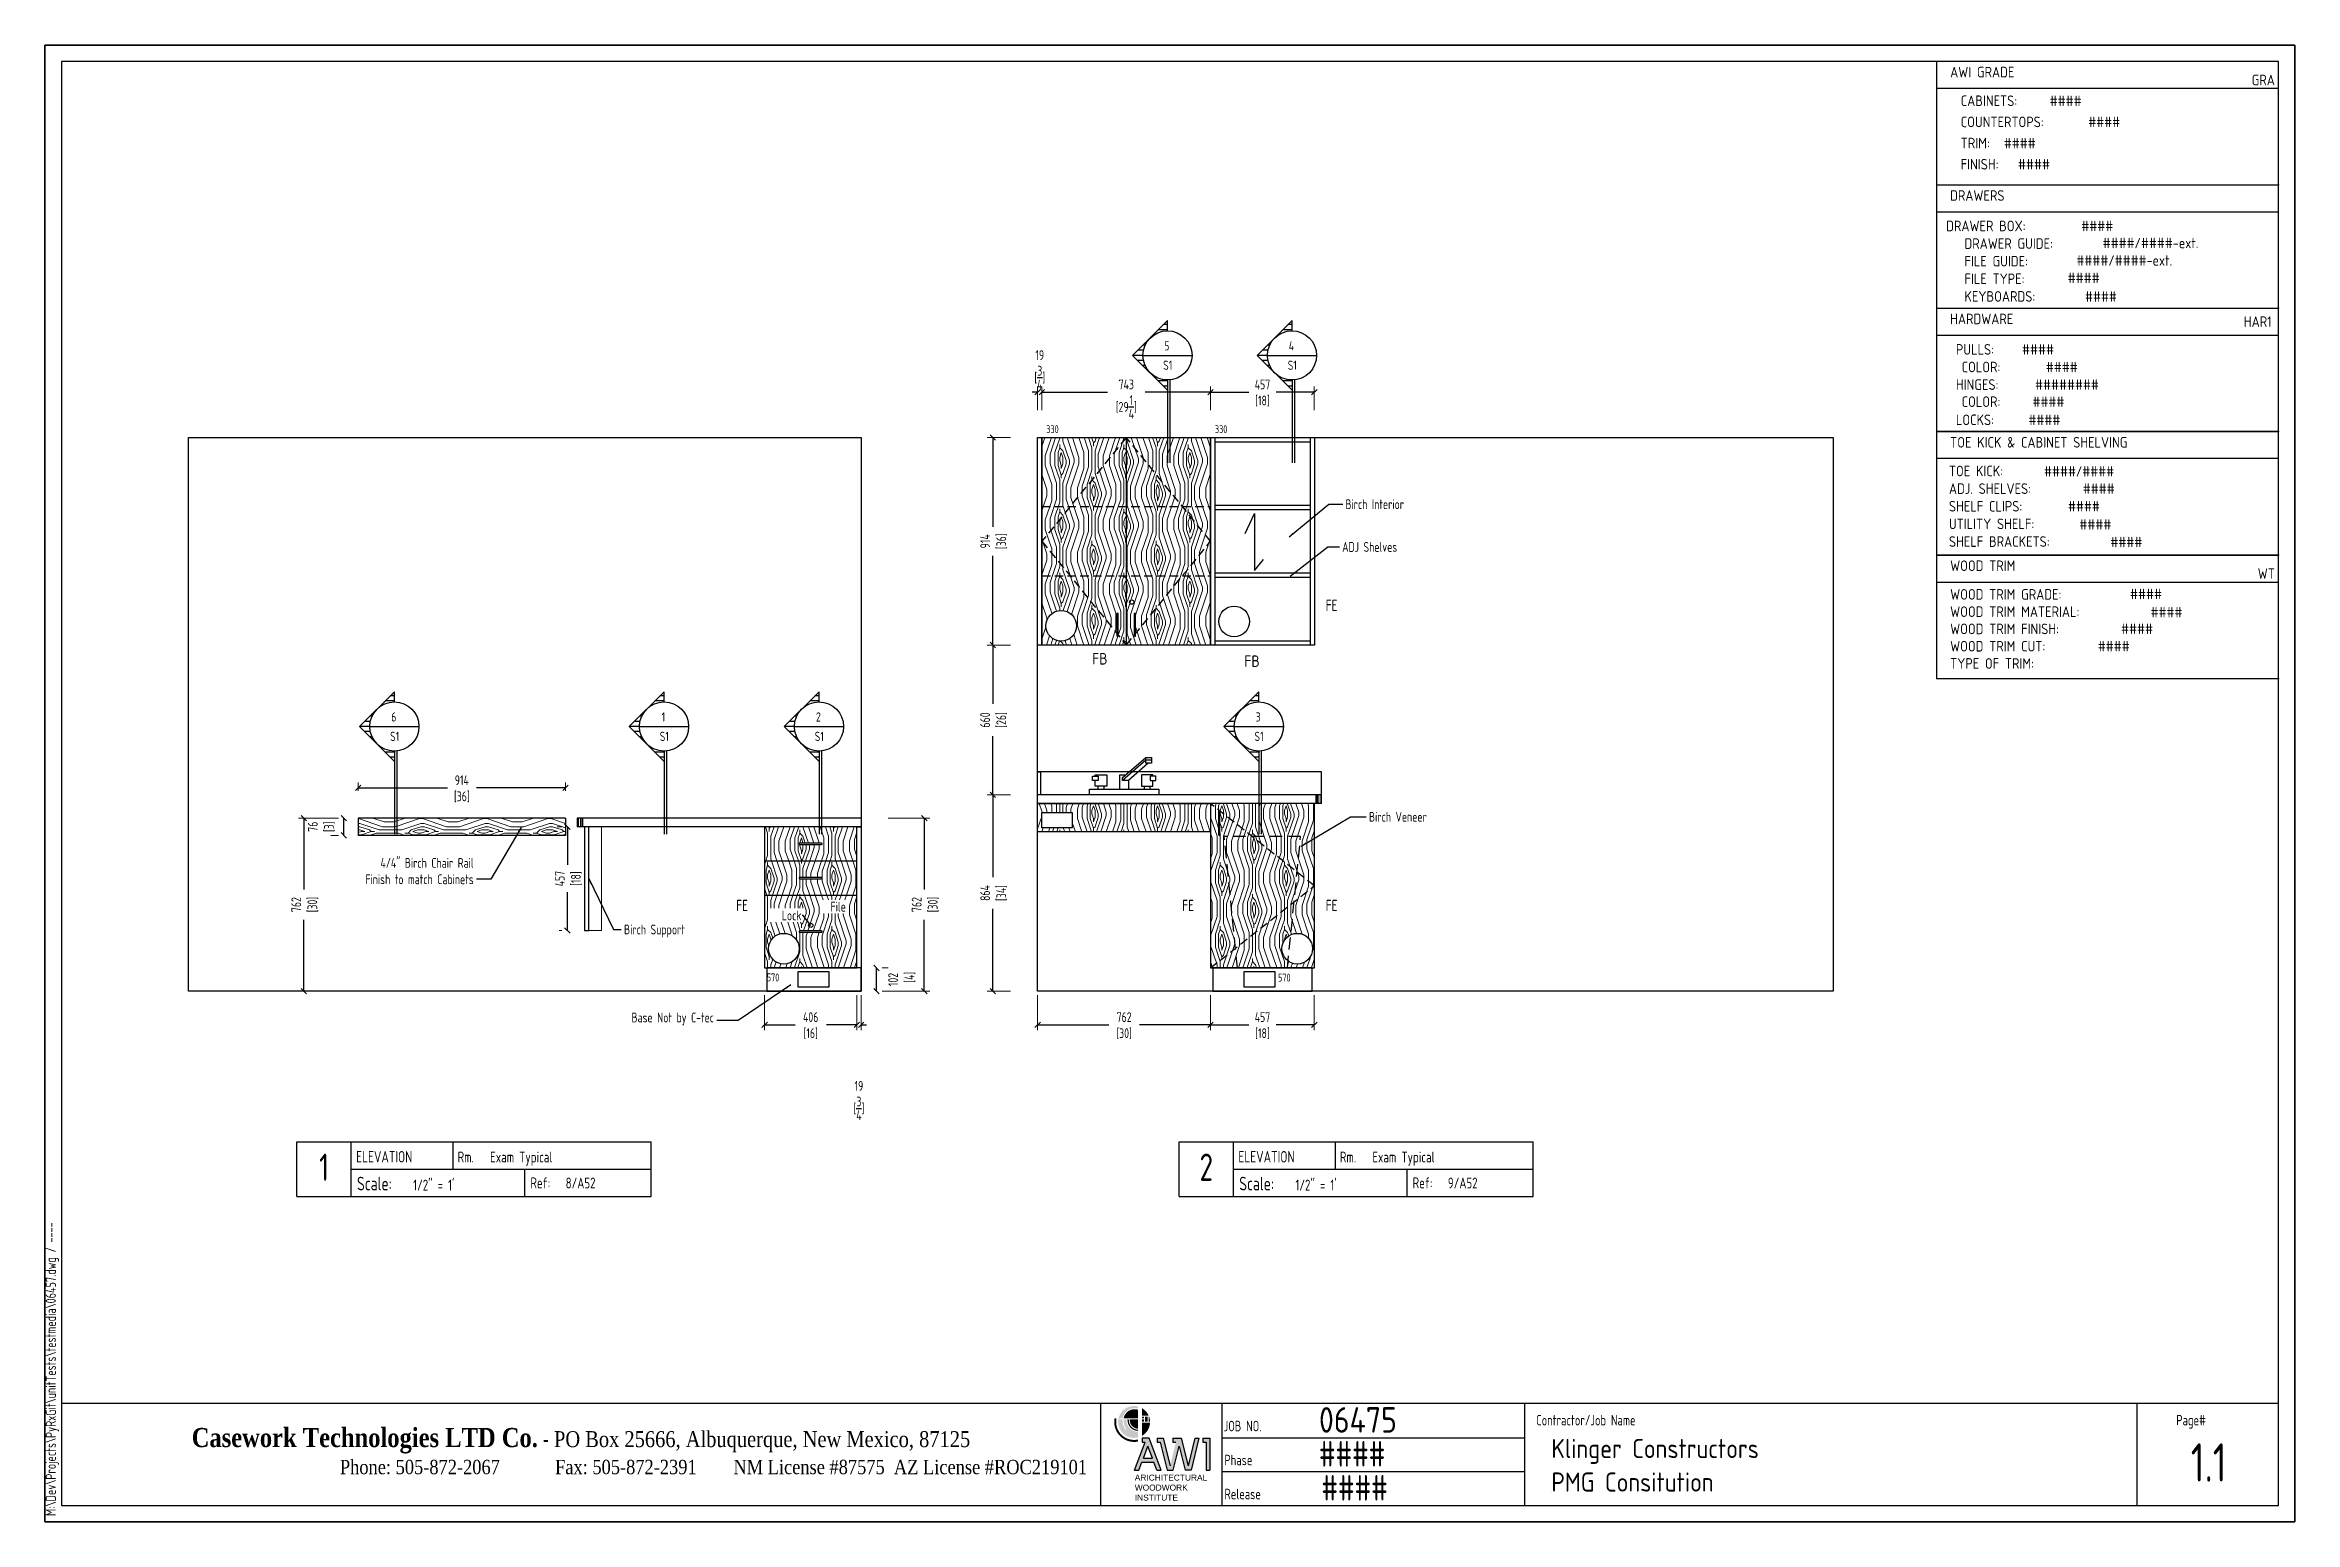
# Model space of a CAD drawing. Header units: millimetres. Extents: x -47782 to 27976, y -27086 to 15583.
# Drawn here: x -10158 to -246, y 290 to 6794 of the extents above; entities that cross this region are included whole.
import ezdxf
from ezdxf.enums import TextEntityAlignment as Align

# ---------------------------------------------------------------- set-up
doc = ezdxf.new("R2010")
doc.units = ezdxf.units.MM
doc.header["$LTSCALE"] = 150
doc.linetypes.add('HIDDEN', pattern=[0.375, 0.25, -0.125])
for name, color, linetype in [('1_11_BOXBASE', 4, 'Continuous'), ('1_1_WALLS', 3, 'Continuous'), ('1_2_BASES_PLAN', 8, 'HIDDEN'), ('1_8_TEXT', 7, 'Continuous'), ('1_CRP_DIMS', 7, 'Continuous'), ('1_CRP_DOORSWING', 2, 'HIDDEN'), ('1_CRP_ELEV', 4, 'Continuous'), ('1_CRP_SHELVES', 5, 'HIDDEN'), ('1_CRP_TEXT', 7, 'Continuous'), ('1_CRP_TOPS', 6, 'Continuous'), ('1_CRP_WALLS', 3, 'Continuous'), ('ANO3', 6, 'Continuous'), ('HIDDEN', 2, 'HIDDEN'), ('Lines', 7, 'Continuous')]:
    doc.layers.add(name, color=color, linetype=linetype)
doc.layers.add('PLOTWIN', color=211, linetype='Continuous', plot=False)
doc.styles.add('AWI', font='micross.ttf')
doc.styles.add('Ctec', font='archs.shx', dxfattribs={"width": 0.85})
doc.styles.add('FINE', font='archs.shx', dxfattribs={"width": 0.85})
doc.styles.get("Standard").update_dxf_attribs({"font": 'archquik.shx', "width": 0.85})
doc.dimstyles.new('24', dxfattribs={"dimscale": 24, "dimtxt": 1.8, "dimasz": 1, "dimexe": 1, "dimexo": 5, "dimgap": 0.5, "dimtad": 0, "dimdec": 0, "dimzin": 1, "dimdsep": 46, "dimtxsty": 'Standard', "dimblk": 'OBLIQUE', "dimcen": 0.1, "dimclrd": 1, "dimclre": 1, "dimclrt": 7, "dimadec": 0, "dimazin": 0, "dimtfac": 1, "dimtdec": 0, "dimtofl": 0, "dimtmove": 2, "dimatfit": 3, "dimfxl": 1, "dimtolj": 1, "dimtzin": 1, "dimlwe": 13, "dimarcsym": 0})
pattern_1 = [(45, (26125.27, 5324.35), (2e-14, 282.8427), [10, -190]), (135, (26132.34, 5430.41), (-282.8427, 4e-14), [20, -180]), (90, (26118.2, 5387.99), (-141.42136, 141.42136), [14.14, -42.42, 14.14, -28.28, 99, -84.8627]), (90, (26125.27, 5310.2), (-141.42136, 141.42136), [14.142, -28.284, 14.142, -226.2747]), (90, (26160.62, 5373.84), (-141.42136, 141.42136), [14.142, -268.7007]), (90, (26181.84, 5380.91), (-141.42136, 141.42136), [14.142, -268.7007]), (90, (26146.48, 5373.84), (-141.42136, 141.42136), [14.142, -268.7007]), (90, (26132.34, 5373.84), (-141.42136, 141.42136), [28.284, -254.5587]), (90, (26061.63, 5515.26), (-141.42136, 141.42136), [28.284, -254.5587]), (90, (26111.13, 5366.77), (-141.42136, 141.42136), [56.568, -226.2747]), (90, (26096.98, 5366.77), (-141.42136, 141.42136), [56.568, -226.2747]), (90, (26146.48, 5501.12), (-141.42136, 141.42136), [56.568, -226.2747]), (90, (26075.77, 5373.84), (-141.42136, 141.42136), [42.4264, -240.4163]), (90, (26026.27, 5366.77), (-141.42136, 141.42136), [42.4264, -240.4163]), (90, (26054.56, 5366.77), (-141.42136, 141.42136), [42.4264, -240.4163]), (90, (26104.06, 5501.12), (-141.42136, 141.42136), [70.7107, -212.132]), (90, (26082.84, 5494.05), (-141.42136, 141.42136), [70.7107, -212.132]), (90, (26132.34, 5472.84), (-141.42136, 141.42136), [98.995, -183.8478]), (71.56505, (26125.27, 5352.63), (141.42136, 141.42136), [22.3607, -424.8529]), (71.56505, (26111.13, 5423.34), (141.42136, 141.42136), [22.3607, -424.8529]), (71.56505, (26118.2, 5402.13), (141.42136, 141.42136), [22.3607, -424.8529]), (71.56505, (26132.34, 5331.42), (141.42136, 141.42136), [44.7214, -402.4922]), (71.56505, (26096.98, 5423.34), (141.42136, 141.42136), [67.082, -380.1316]), (71.56505, (26075.77, 5416.27), (141.42136, 141.42136), [89.4427, -357.7709]), (71.56505, (26054.56, 5409.2), (141.42136, 141.42136), [89.4427, -357.7709]), (71.56505, (25990.92, 5430.41), (141.42136, 141.42136), [89.4427, -357.7709]), (71.56505, (26005.06, 5416.27), (141.42136, 141.42136), [111.8034, -335.4102]), (71.56505, (26026.27, 5409.2), (141.42136, 141.42136), [111.8034, -335.4102]), (108.43495, (26132.34, 5402.13), (-141.42136, 141.42136), [22.3607, -424.8529]), (108.43495, (26125.27, 5366.77), (-141.42136, 141.42136), [22.3607, -424.8529]), (108.43495, (26125.27, 5324.346), (-141.42136, 141.42136), [44.7214, -402.4922]), (108.43495, (26146.48, 5387.985), (-141.42136, 141.42136), [44.7214, -402.4922]), (108.43495, (26118.2, 5303.13), (-141.42136, 141.42136), [67.082, -380.1316]), (108.43495, (26104.055, 5288.99), (-141.42136, 141.42136), [89.4427, -357.7709]), (108.43495, (26224.26, 5423.34), (-141.42136, 141.42136), [89.4427, -357.7709]), (108.43495, (26160.62, 5387.985), (-141.42136, 141.42136), [89.4427, -357.7709]), (108.43495, (26203.05, 5402.13), (-141.42136, 141.42136), [111.8034, -335.4102]), (108.43495, (26181.84, 5395.06), (-141.42136, 141.42136), [111.8034, -335.4102])]
pattern_2 = [(45, (24159.22, 5324.35), (2e-14, 282.8427), [10, -190]), (135, (24166.29, 5430.41), (-282.8427, 4e-14), [20, -180]), (90, (24152.15, 5387.99), (-141.42136, 141.42136), [14.14, -42.42, 14.14, -28.28, 99, -84.8627]), (90, (24159.22, 5310.2), (-141.42136, 141.42136), [14.142, -28.284, 14.142, -226.2747]), (90, (24194.57, 5373.84), (-141.42136, 141.42136), [14.142, -268.7007]), (90, (24215.79, 5380.91), (-141.42136, 141.42136), [14.142, -268.7007]), (90, (24180.43, 5373.84), (-141.42136, 141.42136), [14.142, -268.7007]), (90, (24166.29, 5373.84), (-141.42136, 141.42136), [28.284, -254.5587]), (90, (24095.58, 5515.26), (-141.42136, 141.42136), [28.284, -254.5587]), (90, (24145.08, 5366.77), (-141.42136, 141.42136), [56.568, -226.2747]), (90, (24130.93, 5366.77), (-141.42136, 141.42136), [56.568, -226.2747]), (90, (24180.43, 5501.12), (-141.42136, 141.42136), [56.568, -226.2747]), (90, (24109.72, 5373.84), (-141.42136, 141.42136), [42.4264, -240.4163]), (90, (24060.22, 5366.77), (-141.42136, 141.42136), [42.4264, -240.4163]), (90, (24088.51, 5366.77), (-141.42136, 141.42136), [42.4264, -240.4163]), (90, (24138, 5501.12), (-141.42136, 141.42136), [70.7107, -212.132]), (90, (24116.79, 5494.05), (-141.42136, 141.42136), [70.7107, -212.132]), (90, (24166.29, 5472.84), (-141.42136, 141.42136), [98.995, -183.8478]), (71.56505, (24159.22, 5352.63), (141.42136, 141.42136), [22.3607, -424.8529]), (71.56505, (24145.08, 5423.34), (141.42136, 141.42136), [22.3607, -424.8529]), (71.56505, (24152.15, 5402.13), (141.42136, 141.42136), [22.3607, -424.8529]), (71.56505, (24166.29, 5331.42), (141.42136, 141.42136), [44.7214, -402.4922]), (71.56505, (24130.93, 5423.34), (141.42136, 141.42136), [67.082, -380.1316]), (71.56505, (24109.72, 5416.27), (141.42136, 141.42136), [89.4427, -357.7709]), (71.56505, (24088.51, 5409.2), (141.42136, 141.42136), [89.4427, -357.7709]), (71.56505, (24024.87, 5430.41), (141.42136, 141.42136), [89.4427, -357.7709]), (71.56505, (24039.01, 5416.27), (141.42136, 141.42136), [111.8034, -335.4102]), (71.56505, (24060.22, 5409.2), (141.42136, 141.42136), [111.8034, -335.4102]), (108.43495, (24166.29, 5402.13), (-141.42136, 141.42136), [22.3607, -424.8529]), (108.43495, (24159.22, 5366.77), (-141.42136, 141.42136), [22.3607, -424.8529]), (108.43495, (24159.22, 5324.346), (-141.42136, 141.42136), [44.7214, -402.4922]), (108.43495, (24180.43, 5387.985), (-141.42136, 141.42136), [44.7214, -402.4922]), (108.43495, (24152.15, 5303.13), (-141.42136, 141.42136), [67.082, -380.1316]), (108.43495, (24138.005, 5288.99), (-141.42136, 141.42136), [89.4427, -357.7709]), (108.43495, (24258.21, 5423.34), (-141.42136, 141.42136), [89.4427, -357.7709]), (108.43495, (24194.57, 5387.985), (-141.42136, 141.42136), [89.4427, -357.7709]), (108.43495, (24237, 5402.13), (-141.42136, 141.42136), [111.8034, -335.4102]), (108.43495, (24215.79, 5395.06), (-141.42136, 141.42136), [111.8034, -335.4102])]

msp = doc.modelspace()

# ---------------------------------------------------------------- texts
at = {"layer": '1_8_TEXT'}
for p in [(-5544.9071, 4065.67458), (-4874.2193, 4055.06673)]:
    msp.add_text('FB', height=50.71872, dxfattribs=at).set_placement(p)
at = {"layer": '1_CRP_TEXT', "width": 0.85}
for s, height, p in [('330', 35, (-5746.99726, 5084.54026)), ('330', 35, (-5003.99727, 5084.54026)), ('FE', 50, (-4515.99728, 4301.54026)), ('FE', 50, (-7112.71898, 2979.54027)), ('FE', 50, (-5147.99727, 2979.54026)), ('FE', 50, (-4515.99727, 2979.54026)), ('570', 35, (-6978.33291, 2670.27896)), ('570', 35, (-4725.99727, 2669.54026))]:
    msp.add_text(s, height=height, dxfattribs=at).set_placement(p)
at = {"layer": '1_CRP_TEXT', "color": 7, "char_height": 43.2}
for s, insert, width, attachment_point in [('\\A1;Birch Interior', (-4429.01366, 4793.22734), 429.6190805, 1), ('\\A1;ADJ Shelves', (-4443.33469, 4605.02502), 676.8646136, 1), ('\\A1;Birch Veneer', (-4325.15387, 3416.65051), 536.7691559, 1), ('\\A1;4/4" Birch Chair Rail\\PFinish to match Cabinets', (-8269.45562, 3098.46334), 707.293873, 9), ('\\A1;Lock', (-6825.52178, 2939.27103), 132.3361841, 9), ('\\A1;File', (-6629.69988, 2977.89001), 132.3361841, 9), ('\\A1;Birch Support', (-7606.95224, 2920.49885), 386.1608839, 1), ('\\A1;Base Not by C-tec', (-7210.82631, 2476.55163), 530.7426372, 9)]:
    msp.add_mtext(s, dxfattribs=dict(at, insert=insert, width=width, attachment_point=attachment_point))

# ---------------------------------------------------------------- blocks, each defined once
blk = doc.blocks.new('nt')
at = {"layer": '1_8_TEXT'}
blk.add_lwpolyline([(18, 18), (18, 86), (152.667, 86), (152.667, 18)], close=True, dxfattribs=at)
at = {"layer": '1_8_TEXT', "flags": 8}
blk.add_attdef('NUMBER', text='', height=40, dxfattribs=at).set_placement((85.3333, 28.9881), align=Align.CENTER)
blk = doc.blocks.new('_OBLIQUE')
at = {"color": 0, "linetype": 'ByBlock'}
blk.add_line((-0.5, -0.5), (0.5, 0.5), dxfattribs=at)
blk = doc.blocks.new('*D281')
at = {"layer": '1_CRP_DIMS', "color": 1, "linetype": 'Continuous', "lineweight": 13, "transparency": 16777216}
for p, q in [((-5785, 2609.5), (-5785, 2455.5)), ((-5023, 2609.5), (-5023, 2455.5))]:
    blk.add_line(p, q, dxfattribs=at)
at = {"layer": '1_CRP_DIMS', "color": 1, "linetype": 'ByBlock', "lineweight": -2, "transparency": 16777216}
for p, q in [((-5785, 2479.5), (-5471.1, 2479.5)), ((-5023, 2479.5), (-5336.9, 2479.5))]:
    blk.add_line(p, q, dxfattribs=at)
at = {"layer": 'Defpoints', "color": 0, "transparency": 16777216}
for p in [(-5785, 2729.5), (-5023, 2729.5), (-5785, 2479.5)]:
    blk.add_point(p, dxfattribs=at)
at = {"layer": '1_CRP_DIMS', "color": 1, "lineweight": -2, "transparency": 16777216, "xscale": 24, "yscale": 24, "zscale": 24, "rotation": 180}
blk.add_blockref('_OBLIQUE', (-5785, 2479.5), dxfattribs=at)
at = {"layer": '1_CRP_DIMS', "color": 1, "lineweight": -2, "transparency": 16777216, "xscale": 24, "yscale": 24, "zscale": 24}
blk.add_blockref('_OBLIQUE', (-5023, 2479.5), dxfattribs=at)
at = {"layer": '1_CRP_DIMS', "color": 7, "transparency": 16777216, "char_height": 43.2, "attachment_point": 5}
for s, insert in [('\\A1;762', (-5404, 2513.1)), ('\\A1;[30]', (-5404, 2440))]:
    blk.add_mtext(s, dxfattribs=dict(at, insert=insert))
blk = doc.blocks.new('A$C0A1240C9')
for p, q in [((-6.5, 114.1), (95.1, 203)), ((95.1, 190.3), (95.1, 203)), ((95.1, 203), (120.5, 203)), ((120.5, 203), (120.5, 190.3)), ((-19.2, 126.8), (8, 126.8)), ((-19.2, 63.3), (-19.2, 126.8)), ((95.1, 190.3), (-6.5, 101.4)), ((-6.5, 101.4), (-6.5, 114.1)), ((18.9, 101.4), (-6.5, 101.4)), ((106.3, 177.7), (18.9, 101.4)), ((18.9, 101.4), (18.9, 63.3)), ((95.1, 177.6), (95.1, 190.3)), ((120.5, 190.3), (95.1, 190.3)), ((120.5, 177.6), (95.1, 177.6)), ((120.5, 190.3), (120.5, 177.6)), ((-114.4, 63.3), (-114.4, 76)), ((-89, 76), (-89, 63.3)), ((88.8, 76), (88.8, 63.3)), ((114.2, 63.3), (114.2, 76))]:
    blk.add_line(p, q)
for points in [[(-139.8, 101.4), (-139.8, 120.5), (-114.4, 120.5), (-114.4, 101.4)], [(139.6, 101.4), (139.6, 120.5), (114.2, 120.5), (114.2, 101.4)], [(-152.5, 37.9), (-152.5, 63.3), (152.3, 63.3), (152.3, 37.9)]]:
    blk.add_lwpolyline(points, close=True)
for points in [[(-127.1, 120.5), (-127.1, 126.8), (-76.3, 126.8), (-76.3, 76), (-127.1, 76), (-127.1, 101.4)], [(126.9, 120.5), (126.9, 126.8), (76.1, 126.8), (76.1, 76), (126.9, 76), (126.9, 101.4)]]:
    blk.add_lwpolyline(points)
blk = doc.blocks.new('sngldrpullr')
blk.add_lwpolyline([(35, -137, 1), (41, -137), (41, -41, 1), (35, -41)], format="xyb", close=True)
blk = doc.blocks.new('n')
blk.add_circle((84.8528, 84.8528), 67.5806)
at = {"flags": 8}
blk.add_attdef('NUMBER', text='', height=40, dxfattribs=at).set_placement((84.8528, 61.841), align=Align.CENTER)
blk = doc.blocks.new('*D282')
at = {"layer": '1_CRP_DIMS', "color": 1, "linetype": 'Continuous', "lineweight": 13, "transparency": 16777216}
for p, q in [((-5023, 2609.5), (-5023, 2455.5)), ((-4566, 2609.5), (-4566, 2455.5))]:
    blk.add_line(p, q, dxfattribs=at)
at = {"layer": '1_CRP_DIMS', "color": 1, "linetype": 'ByBlock', "lineweight": -2, "transparency": 16777216}
for p, q in [((-5023, 2479.5), (-4854.6, 2479.5)), ((-4566, 2479.5), (-4734.4, 2479.5))]:
    blk.add_line(p, q, dxfattribs=at)
at = {"layer": 'Defpoints', "color": 0, "transparency": 16777216}
for p in [(-5023, 2729.5), (-4566, 2729.5), (-4566, 2479.5)]:
    blk.add_point(p, dxfattribs=at)
at = {"layer": '1_CRP_DIMS', "color": 1, "lineweight": -2, "transparency": 16777216, "xscale": 24, "yscale": 24, "zscale": 24, "rotation": 180}
blk.add_blockref('_OBLIQUE', (-5023, 2479.5), dxfattribs=at)
at = {"layer": '1_CRP_DIMS', "color": 1, "lineweight": -2, "transparency": 16777216, "xscale": 24, "yscale": 24, "zscale": 24}
blk.add_blockref('_OBLIQUE', (-4566, 2479.5), dxfattribs=at)
at = {"layer": '1_CRP_DIMS', "color": 7, "transparency": 16777216, "char_height": 43.2, "attachment_point": 5}
for s, insert in [('\\A1;457', (-4794.5, 2513.1)), ('\\A1;[18]', (-4794.5, 2440))]:
    blk.add_mtext(s, dxfattribs=dict(at, insert=insert))
blk = doc.blocks.new('*D286')
at = {"layer": '1_CRP_DIMS', "color": 1, "linetype": 'Continuous', "lineweight": 13, "transparency": 16777216}
for p, q in [((-6581.7, 2609.5), (-6581.7, 2455.5)), ((-6562.7, 2609.5), (-6562.7, 2455.5))]:
    blk.add_line(p, q, dxfattribs=at)
at = {"layer": '1_CRP_DIMS', "color": 1, "linetype": 'ByBlock', "lineweight": -2, "transparency": 16777216}
for p, q in [((-6581.7, 2479.5), (-6605.7, 2479.5)), ((-6562.7, 2479.5), (-6538.7, 2479.5))]:
    blk.add_line(p, q, dxfattribs=at)
at = {"layer": 'Defpoints', "color": 0, "transparency": 16777216}
for p in [(-6581.7, 2729.5), (-6562.7, 2729.5), (-6581.7, 2479.5)]:
    blk.add_point(p, dxfattribs=at)
at = {"layer": '1_CRP_DIMS', "color": 1, "lineweight": -2, "transparency": 16777216, "xscale": 24, "yscale": 24, "zscale": 24}
blk.add_blockref('_OBLIQUE', (-6581.7, 2479.5), dxfattribs=at)
at = {"layer": '1_CRP_DIMS', "color": 1, "lineweight": -2, "transparency": 16777216, "xscale": 24, "yscale": 24, "zscale": 24, "rotation": 180}
blk.add_blockref('_OBLIQUE', (-6562.7, 2479.5), dxfattribs=at)
at = {"layer": '1_CRP_DIMS', "color": 7, "transparency": 16777216, "char_height": 43.2, "attachment_point": 5}
for s, insert in [('\\A1;19', (-6572.2, 2210.2)), ('\\A1;[{\\H1.000000x;\\S3/4;}]', (-6572.2, 2111.2))]:
    blk.add_mtext(s, dxfattribs=dict(at, insert=insert))
blk = doc.blocks.new('awi')
h = blk.add_hatch(color=256)
h.paths.add_polyline_path([(3.931, 4.105), (3.966, 4.105), (3.99, 4.17), (4.089, 4.17), (4.113, 4.105), (4.148, 4.105), (4.05, 4.366), (3.992, 4.366), (3.992, 4.333), (4.017, 4.333)])
h.paths.add_polyline_path([(4.039, 4.301), (4.076, 4.203), (4.003, 4.203)], flags=16)
for points in [[(4.165, 4.366), (4.115, 4.366), (4.115, 4.333), (4.14, 4.333), (4.197, 4.105), (4.246, 4.105), (4.295, 4.301), (4.344, 4.105), (4.393, 4.105), (4.458, 4.366), (4.425, 4.366), (4.369, 4.141), (4.313, 4.366), (4.245, 4.366), (4.245, 4.333), (4.269, 4.333), (4.222, 4.141)], [(4.491, 4.366), (4.491, 4.333), (4.516, 4.333), (4.516, 4.105), (4.548, 4.105), (4.548, 4.366)]]:
    blk.add_hatch(color=256).paths.add_polyline_path(points)
at = {"layer": 'HIDDEN'}
for points in [[(3.959, 4.418, -0.426996), (3.864, 4.52), (3.839, 4.52, 0.181903), (3.866, 4.438), (3.86, 4.433, -0.18298), (3.831, 4.52), (3.808, 4.52), (3.808, 4.528), (3.832, 4.528, -0.448286), (3.959, 4.609), (3.959, 4.626, 1.290994), (3.959, 4.373)], [(3.992, 4.612), (3.992, 4.552), (4.046, 4.552, 0.158662)], [(3.959, 4.356, -0.543101), (3.782, 4.528), (3.766, 4.528, 0.529429), (3.959, 4.339)], [(3.959, 4.6, 0.451495), (3.84, 4.528), (3.959, 4.528)], [(3.883, 4.52), (3.872, 4.52, 0.428182), (3.959, 4.426), (3.959, 4.436, -0.430066)], [(3.959, 4.52), (3.891, 4.52, 0.431933), (3.959, 4.444)], [(4.008, 4.544), (3.992, 4.544), (3.992, 4.528), (4.008, 4.528)], [(4.008, 4.52), (3.992, 4.52), (3.992, 4.503), (4.008, 4.503)], [(4.057, 4.495), (3.992, 4.495), (3.992, 4.386, 0.259457)], [(4.038, 4.544), (4.017, 4.544), (4.017, 4.503), (4.038, 4.503)], [(4.05, 4.544), (4.047, 4.544), (4.047, 4.503), (4.057, 4.503, 0.080075)]]:
    blk.add_hatch(color=104, dxfattribs=at).paths.add_polyline_path(points)
for p, q in [((3.931, 4.105), (4.017, 4.333)), ((3.992, 4.366), (3.992, 4.333)), ((4.05, 4.366), (3.992, 4.366)), ((3.992, 4.333), (4.017, 4.333)), ((4.003, 4.203), (4.039, 4.301)), ((4.029, 4.366), (4.029, 4.366)), ((4.076, 4.203), (4.039, 4.301)), ((4.148, 4.105), (4.05, 4.366)), ((4.115, 4.366), (4.115, 4.333)), ((4.115, 4.366), (4.165, 4.366)), ((4.115, 4.333), (4.14, 4.333)), ((4.14, 4.333), (4.197, 4.105)), ((4.165, 4.366), (4.222, 4.141)), ((4.245, 4.366), (4.245, 4.333)), ((4.245, 4.366), (4.313, 4.366)), ((4.245, 4.333), (4.269, 4.333)), ((4.246, 4.105), (4.295, 4.301)), ((4.295, 4.301), (4.344, 4.105)), ((4.313, 4.366), (4.369, 4.141)), ((4.425, 4.366), (4.369, 4.141)), ((4.458, 4.366), (4.393, 4.105)), ((4.425, 4.366), (4.458, 4.366)), ((4.491, 4.366), (4.491, 4.333)), ((4.491, 4.366), (4.548, 4.366)), ((4.491, 4.333), (4.516, 4.333)), ((4.516, 4.333), (4.516, 4.105)), ((4.548, 4.366), (4.548, 4.105)), ((3.931, 4.105), (3.966, 4.105)), ((3.966, 4.105), (3.99, 4.17)), ((3.99, 4.17), (4.089, 4.17)), ((4.003, 4.203), (4.076, 4.203)), ((4.113, 4.105), (4.089, 4.17)), ((4.113, 4.105), (4.148, 4.105)), ((4.197, 4.105), (4.246, 4.105)), ((4.393, 4.105), (4.344, 4.105)), ((4.516, 4.105), (4.548, 4.105))]:
    blk.add_line(p, q)
at = {"insert": (3.932, 4.068), "char_height": 0.04906, "width": 0.64931, "attachment_point": 1, "style": 'AWI'}
blk.add_mtext('ARICHITECTURAL\\PWOODWORK\\PINSTITUTE', dxfattribs=at)
blk = doc.blocks.new('Brdrtemplate')
blk.add_line((410, 21.71), (3, 21.71))
blk.add_lwpolyline([(3, 3), (410, 3), (410, 268), (3, 268)], close=True)
at = {"layer": '1_8_TEXT'}
for p, q in [((193.83, 3), (193.83, 21.71)), ((216.05, 3), (216.05, 21.71)), ((271.64, 3), (271.64, 21.71)), ((384.01, 3), (384.01, 21.71)), ((216.05, 15.47), (271.64, 15.47)), ((216.05, 9.24), (271.64, 9.24))]:
    blk.add_line(p, q, dxfattribs=at)
at = {"layer": '1_8_TEXT', "lineweight": 13}
blk.add_line((276.51, 5.57), (276.51, 5.57), dxfattribs=at)
at = {"layer": '1_8_TEXT'}
for p in [(216.05, 15.47), (216.05, 9.24)]:
    blk.add_point(p, dxfattribs=at)
at = {"layer": 'PLOTWIN'}
blk.add_lwpolyline([(0, 0), (413, 0), (413, 271), (0, 271)], close=True, dxfattribs=at)
at = {"layer": '1_8_TEXT', "lineweight": 13, "xscale": 22.39221752265871, "yscale": 22.39221752265871, "zscale": 22.39221752265871}
blk.add_blockref('awi', (111.99, -82.4), dxfattribs=at)
at = {"layer": '1_8_TEXT', "style": 'Ctec', "width": 0.85}
for s, height, p in [('JOB NO.', 1.93, (216.35, 16.64)), ('Contractor/Job Name', 1.9303, (273.72, 17.72)), ('Page#', 1.93, (391.21, 17.72)), ('Phase', 1.93, (216.48, 10.41)), ('Release', 1.93, (216.5, 4.17))]:
    blk.add_text(s, height=height, dxfattribs=at).set_placement(p)
at = {"layer": '1_8_TEXT', "insert": (0.13, 1.09), "char_height": 1.8707, "width": 218.1848, "attachment_point": 1, "rotation": 90}
blk.add_mtext('M:\\\\Dev\\\\Projects\\\\PyRxGit\\\\unitTests\\\\testmedia\\\\06457.dwg / ----', dxfattribs=at)
at = {"layer": '1_8_TEXT', "insert": (26.93, 17.25), "char_height": 3.50755, "width": 230.1894, "attachment_point": 1, "style": 'Ctec'}
blk.add_mtext('{\\fTimes New Roman|b1|i0|c0|p18;Casework Technologies LTD Co.\\Ftxt|c0;\\H0.8333x; - \\fTimes New Roman|b0|i0|c0|p18;PO Box 25666, Albuquerque, New Mexico, 87125\\P\\H0.8x;                                  \\H1.125x;  Phone: 505-872-2067            Fax: 505-872-2391        NM License #87575  AZ License #ROC219101}', dxfattribs=at)
at = {"layer": '1_8_TEXT', "flags": 8}
for tag, p, height in [('JOBNUM', (233.84, 16.39), 4.68), ('CONTRACTOR', (276.51, 11.72), 3.51), ('JOBNAME', (276.51, 5.57), 3.51)]:
    blk.add_attdef(tag, p, '', height=height, dxfattribs=at)
at = {"layer": '1_8_TEXT', "style": 'Ctec', "width": 0.85, "flags": 8}
for tag, p in [('PHASE', (233.84, 10.16)), ('RELEASE', (234.29, 3.92))]:
    blk.add_attdef(tag, p, '', height=4.68, dxfattribs=at)
blk.add_attdef('PAGE', text='', height=7.02, dxfattribs=at).set_placement((397.16, 10.92), align=Align.MIDDLE_CENTER)
blk = doc.blocks.new('GRA')
at = {"layer": '1_8_TEXT', "color": 6}
for p, q in [((0, 0), (-45.23, 0)), ((-45.23, -16.33), (-45.23, 0)), ((0, -16.33), (0, 0)), ((0, -3.58), (-45.23, -3.58)), ((-45.23, -16.33), (0, -16.33))]:
    blk.add_line(p, q, dxfattribs=at)
at = {"layer": '1_8_TEXT'}
blk.add_point((0, -16.33), dxfattribs=at)
for s, p in [('AWI GRADE', (-43.48, -2.12)), ('CABINETS:', (-42.08, -5.91)), ('COUNTERTOPS:', (-42.08, -8.71)), ('TRIM:', (-42.08, -11.51)), ('FINISH:', (-42.08, -14.31))]:
    blk.add_text(s, height=1.399, dxfattribs=at).set_placement(p)
blk.add_text('GRA', height=1.399, dxfattribs=at).set_placement((-0.5, -3.58), align=Align.BOTTOM_RIGHT)
at = {"layer": '1_8_TEXT', "flags": 8}
for p in [(-30.58, -5.91), (-25.64, -8.71), (-36.37, -11.51), (-34.49, -14.31)]:
    blk.add_attdef('GRADE', p, '', height=1.38, dxfattribs=at)
blk = doc.blocks.new('SHLV')
at = {"layer": '1_8_TEXT', "color": 6}
for p, q in [((45.23, 0), (0, 0)), ((0, -16.33), (0, 0)), ((45.23, -16.33), (45.23, 0)), ((45.23, -3.58), (0, -3.58)), ((0, -16.33), (45.23, -16.33))]:
    blk.add_line(p, q, dxfattribs=at)
at = {"layer": '1_8_TEXT'}
blk.add_point((45.23, -16.33), dxfattribs=at)
for s, p in [('TOE KICK & CABINET SHELVING', (1.75, -2.12)), ('TOE KICK:', (1.59, -5.91)), ('ADJ. SHELVES:', (1.59, -8.25)), ('SHELF CLIPS:', (1.59, -10.58)), ('UTILITY SHELF:', (1.59, -12.91)), ('SHELF BRACKETS:', (1.59, -15.25))]:
    blk.add_text(s, height=1.399, dxfattribs=at).set_placement(p)
at = {"layer": '1_8_TEXT', "flags": 8}
for tag, p in [('TOEKICK', (12.3, -5.95)), ('PILASTER', (17.27, -8.28)), ('CLIPS', (15.79, -10.62)), ('UTSTD', (17.26, -12.95)), ('UTBRKT', (21.25, -15.28))]:
    blk.add_attdef(tag, p, '', height=1.38, dxfattribs=at)
blk = doc.blocks.new('DWR')
at = {"layer": '1_8_TEXT', "color": 6}
for p, q in [((0, 0), (45.23, 0)), ((0, -16.33), (0, 0)), ((45.23, -16.33), (45.23, 0)), ((0, -3.58), (45.23, -3.58)), ((0, -16.33), (45.23, -16.33))]:
    blk.add_line(p, q, dxfattribs=at)
at = {"layer": '1_8_TEXT'}
for p in [(0, -16.33), (45.23, -16.33)]:
    blk.add_point(p, dxfattribs=at)
for s, p in [('DRAWERS', (1.75, -2.12)), ('   DRAWER BOX:', (-1.05, -6.15)), (' DRAWER GUIDE:', (2.89, -8.48)), (' FILE GUIDE:', (2.89, -10.81)), (' FILE TYPE:', (2.89, -13.14)), (' KEYBOARDS:', (2.89, -15.47))]:
    blk.add_text(s, height=1.399, dxfattribs=at).set_placement(p)
at = {"layer": '1_8_TEXT', "flags": 8}
for tag, p in [('BOXTYPE', (19.12, -6.15)), ('GUIDE', (21.2, -8.48)), ('FGUIDE', (16.6, -10.81)), ('FTYPE', (16.6, -13.14)), ('KEYBRD', (17.95, -15.47))]:
    blk.add_attdef(tag, p, '', height=1.38, dxfattribs=at)
blk = doc.blocks.new('HAR1')
at = {"layer": '1_8_TEXT', "color": 6}
for p, q in [((0, 0), (45.23, 0)), ((0, -16.33), (0, 0)), ((45.23, -16.33), (45.23, 0)), ((0, -3.58), (45.23, -3.58)), ((0, -16.33), (45.23, -16.33))]:
    blk.add_line(p, q, dxfattribs=at)
at = {"layer": '1_8_TEXT'}
blk.add_point((45.23, -16.33), dxfattribs=at)
for s, p in [('HARDWARE', (1.75, -2.12)), (' PULLS:', (1.75, -6.15)), ('  COLOR:', (1.75, -8.48)), (' HINGES:', (1.75, -10.81)), ('  COLOR:', (1.75, -13.07)), (' LOCKS:', (1.75, -15.47))]:
    blk.add_text(s, height=1.399, dxfattribs=at).set_placement(p)
blk.add_text('HAR1', height=1.399, dxfattribs=at).set_placement((44.31, -1.78), align=Align.MIDDLE_RIGHT)
at = {"layer": '1_8_TEXT', "flags": 8}
for tag, p in [('PULLS', (10.35, -6.15)), ('PULLCOLOR', (11.57, -8.48)), ('HINGE', (11.25, -10.81)), ('HINGCOLOR', (11.57, -13.07)), ('LOCK', (11.25, -15.47))]:
    blk.add_attdef(tag, p, '', height=1.38, dxfattribs=at)
blk = doc.blocks.new('wt')
at = {"layer": '1_8_TEXT', "color": 6}
for p, q in [((0, -16.33), (0, 0)), ((0, 0), (45.23, 0)), ((45.23, -16.33), (45.23, 0)), ((0, -3.58), (45.23, -3.58)), ((0, -16.33), (45.23, -16.33))]:
    blk.add_line(p, q, dxfattribs=at)
at = {"layer": '1_8_TEXT'}
for p in [(0, -16.33), (45.23, -16.33)]:
    blk.add_point(p, dxfattribs=at)
for s, p in [('WOOD TRIM', (1.75, -2.12)), ('WOOD TRIM GRADE:', (1.75, -5.91)), ('WOOD TRIM MATERIAL:', (1.75, -8.2)), ('WOOD TRIM FINISH:', (1.75, -10.48)), ('WOOD TRIM CUT:', (1.75, -12.77)), ('TYPE OF TRIM:', (1.75, -15.05))]:
    blk.add_text(s, height=1.399, dxfattribs=at).set_placement(p)
blk.add_text('WT', height=1.399, dxfattribs=at).set_placement((44.73, -3.58), align=Align.BOTTOM_RIGHT)
at = {"layer": '1_8_TEXT', "lineweight": 13, "flags": 8}
for tag, p in [('TRGRADE', (27.06, -5.91)), ('TMATERIAL', (28.51, -8.2)), ('TCUTMAT', (22.06, -12.81)), ('TFINISH', (24.74, -10.48)), ('TYPEOFTRIM', (21.39, -15.1))]:
    blk.add_attdef(tag, p, '', height=1.38, dxfattribs=at)
blk = doc.blocks.new('elev')
at = {"layer": '1_8_TEXT'}
for p, q in [((0, 0), (0, 10)), ((0, 10), (65.02, 10)), ((10, 0), (10, 10)), ((28.64, 10), (28.64, 5)), ((65.02, 0), (65.02, 10)), ((10, 5), (65.02, 5)), ((41.81, 5), (41.81, 0)), ((0, 0), (65.02, 0))]:
    blk.add_line(p, q, dxfattribs=at)
at = {"layer": '1_8_TEXT', "style": 'Ctec', "width": 0.85}
for s, height, p in [('Rm.', 2, (29.52, 6.24)), ('Scale:', 2.5, (11.05, 1.12)), ('Ref:', 2, (42.87, 1.5))]:
    blk.add_text(s, height=height, dxfattribs=at).set_placement(p)
at = {"layer": '1_8_TEXT', "style": 'Ctec', "width": 0.85, "flags": 8}
for tag, p, height in [('BLANK', (0.4, 11.36), 2), ('NAME', (10.88, 6.24), 2.1), ('ROOM', (35.48, 6.24), 2), ('SCALE', (21.35, 1.09), 2), ('REF', (49.34, 1.47), 2)]:
    blk.add_attdef(tag, p, '', height=height, dxfattribs=at)
blk.add_attdef('DRW-NUM', text='', height=5, dxfattribs=at).set_placement((5, 2.87), align=Align.CENTER)
blk = doc.blocks.new('*D293')
at = {"layer": '1_CRP_DIMS', "color": 1, "linetype": 'Continuous', "lineweight": 13, "transparency": 16777216}
for p, q in [((-8778.5, 3509.5), (-8778.5, 3546.7)), ((-7864.5, 3509.5), (-7864.5, 3546.7))]:
    blk.add_line(p, q, dxfattribs=at)
at = {"layer": '1_CRP_DIMS', "color": 1, "linetype": 'ByBlock', "lineweight": -2, "transparency": 16777216}
for p, q in [((-8778.5, 3522.7), (-8385.4, 3522.7)), ((-7864.5, 3522.7), (-8257.6, 3522.7))]:
    blk.add_line(p, q, dxfattribs=at)
at = {"layer": 'Defpoints', "color": 0, "transparency": 16777216}
for p in [(-7864.5, 3522.7), (-8778.5, 3389.5), (-7864.5, 3389.5)]:
    blk.add_point(p, dxfattribs=at)
at = {"layer": '1_CRP_DIMS', "color": 1, "lineweight": -2, "transparency": 16777216, "xscale": 24, "yscale": 24, "zscale": 24, "rotation": 180}
blk.add_blockref('_OBLIQUE', (-8778.5, 3522.7), dxfattribs=at)
at = {"layer": '1_CRP_DIMS', "color": 1, "lineweight": -2, "transparency": 16777216, "xscale": 24, "yscale": 24, "zscale": 24}
blk.add_blockref('_OBLIQUE', (-7864.5, 3522.7), dxfattribs=at)
at = {"layer": '1_CRP_DIMS', "color": 7, "transparency": 16777216, "char_height": 43.2, "attachment_point": 5}
for s, insert in [('\\A1;914', (-8321.5, 3556.3)), ('\\A1;[36]', (-8321.5, 3483.1))]:
    blk.add_mtext(s, dxfattribs=dict(at, insert=insert))
blk = doc.blocks.new('*D294')
at = {"layer": '1_CRP_DIMS', "color": 1, "linetype": 'Continuous', "lineweight": 13, "transparency": 16777216}
for p, q in [((-8898.5, 3389.5), (-9041.5, 3389.5)), ((-8898.5, 2627.5), (-9041.5, 2627.5))]:
    blk.add_line(p, q, dxfattribs=at)
at = {"layer": '1_CRP_DIMS', "color": 1, "linetype": 'ByBlock', "lineweight": -2, "transparency": 16777216}
for p, q in [((-9017.5, 3389.5), (-9017.5, 3075.6)), ((-9017.5, 2627.5), (-9017.5, 2941.5))]:
    blk.add_line(p, q, dxfattribs=at)
at = {"layer": 'Defpoints', "color": 0, "transparency": 16777216}
for p in [(-8778.5, 3389.5), (-9017.5, 2627.5), (-8778.5, 2627.5)]:
    blk.add_point(p, dxfattribs=at)
at = {"layer": '1_CRP_DIMS', "color": 1, "lineweight": -2, "transparency": 16777216, "xscale": 24, "yscale": 24, "zscale": 24}
for p, rotation in [((-9017.5, 3389.5), 90), ((-9017.5, 2627.5), 270)]:
    blk.add_blockref('_OBLIQUE', p, dxfattribs=dict(at, rotation=rotation))
at = {"layer": '1_CRP_DIMS', "color": 7, "transparency": 16777216, "char_height": 43.2, "attachment_point": 5, "rotation": 90}
for s, insert in [('\\A1;762', (-9051.1, 3008.5)), ('\\A1;[30]', (-8978, 3008.5))]:
    blk.add_mtext(s, dxfattribs=dict(at, insert=insert))
blk = doc.blocks.new('*D295')
at = {"layer": '1_CRP_DIMS', "color": 1, "linetype": 'Continuous', "lineweight": 13, "transparency": 16777216}
for p, q in [((-6442.7, 3389.5), (-6260.3, 3389.5)), ((-6442.7, 2627.5), (-6260.3, 2627.5))]:
    blk.add_line(p, q, dxfattribs=at)
at = {"layer": '1_CRP_DIMS', "color": 1, "linetype": 'ByBlock', "lineweight": -2, "transparency": 16777216}
for p, q in [((-6284.3, 3389.5), (-6284.3, 3075.6)), ((-6284.3, 2627.5), (-6284.3, 2941.5))]:
    blk.add_line(p, q, dxfattribs=at)
at = {"layer": 'Defpoints', "color": 0, "transparency": 16777216}
for p in [(-6562.7, 3389.5), (-6562.7, 2627.5), (-6284.3, 2627.5)]:
    blk.add_point(p, dxfattribs=at)
at = {"layer": '1_CRP_DIMS', "color": 1, "lineweight": -2, "transparency": 16777216, "xscale": 24, "yscale": 24, "zscale": 24}
for p, rotation in [((-6284.3, 3389.5), 90), ((-6284.3, 2627.5), 270)]:
    blk.add_blockref('_OBLIQUE', p, dxfattribs=dict(at, rotation=rotation))
at = {"layer": '1_CRP_DIMS', "color": 7, "transparency": 16777216, "char_height": 43.2, "attachment_point": 5, "rotation": 90}
for s, insert in [('\\A1;762', (-6317.9, 3008.5)), ('\\A1;[30]', (-6244.8, 3008.5))]:
    blk.add_mtext(s, dxfattribs=dict(at, insert=insert))
blk = doc.blocks.new('*D296')
at = {"layer": '1_CRP_DIMS', "color": 1, "linetype": 'ByBlock', "lineweight": -2, "transparency": 16777216}
blk.add_line((-6494.5, 2627.5), (-6494.5, 2729.5), dxfattribs=at)
at = {"layer": '1_CRP_DIMS', "color": 1, "linetype": 'Continuous', "lineweight": 13, "transparency": 16777216}
for p, q in [((-6442.7, 2729.5), (-6470.5, 2729.5)), ((-6442.7, 2627.5), (-6470.5, 2627.5))]:
    blk.add_line(p, q, dxfattribs=at)
at = {"layer": 'Defpoints', "color": 0, "transparency": 16777216}
for p in [(-6562.7, 2729.5), (-6494.5, 2729.5), (-6562.7, 2627.5)]:
    blk.add_point(p, dxfattribs=at)
at = {"layer": '1_CRP_DIMS', "color": 1, "lineweight": -2, "transparency": 16777216, "xscale": 24, "yscale": 24, "zscale": 24}
for p, rotation in [((-6494.5, 2729.5), 90), ((-6494.5, 2627.5), 270)]:
    blk.add_blockref('_OBLIQUE', p, dxfattribs=dict(at, rotation=rotation))
at = {"layer": '1_CRP_DIMS', "color": 7, "transparency": 16777216, "insert": (-6383.6, 2678.5), "char_height": 43.2, "attachment_point": 5, "rotation": 90}
blk.add_mtext('\\A1;102\\P [4]', dxfattribs=at)
blk = doc.blocks.new('*D297')
at = {"layer": '1_CRP_DIMS', "color": 1, "linetype": 'Continuous', "lineweight": 13, "transparency": 16777216}
for p, q in [((-7901.7, 3351.5), (-7880.6, 3351.5)), ((-7892.2, 2894.5), (-7880.6, 2894.5))]:
    blk.add_line(p, q, dxfattribs=at)
at = {"layer": '1_CRP_DIMS', "color": 1, "linetype": 'ByBlock', "lineweight": -2, "transparency": 16777216}
for p, q in [((-7856.6, 3351.5), (-7856.6, 3183.2)), ((-7856.6, 2894.5), (-7856.6, 3062.9))]:
    blk.add_line(p, q, dxfattribs=at)
at = {"layer": 'Defpoints', "color": 0, "transparency": 16777216}
for p in [(-7856.6, 3351.5), (-7781.7, 3351.5), (-7772.2, 2894.5)]:
    blk.add_point(p, dxfattribs=at)
at = {"layer": '1_CRP_DIMS', "color": 1, "lineweight": -2, "transparency": 16777216, "xscale": 24, "yscale": 24, "zscale": 24}
for p, rotation in [((-7856.6, 3351.5), 90), ((-7856.6, 2894.5), 270)]:
    blk.add_blockref('_OBLIQUE', p, dxfattribs=dict(at, rotation=rotation))
at = {"layer": '1_CRP_DIMS', "color": 7, "transparency": 16777216, "char_height": 43.2, "attachment_point": 5, "rotation": 90}
for s, insert in [('\\A1;457', (-7890.2, 3123)), ('\\A1;[18]', (-7817, 3123))]:
    blk.add_mtext(s, dxfattribs=dict(at, insert=insert))
blk = doc.blocks.new('sngldrwpull')
blk.add_lwpolyline([(48, 3), (-48, 3, 1), (-48, -3), (48, -3, 1)], format="xyb", close=True)
blk = doc.blocks.new('sngldrwpull_lock')
blk.add_lwpolyline([(48, 3), (-48, 3, 1), (-48, -3), (48, -3, 1)], format="xyb", close=True)
blk.add_circle((0, 27.6335), 9.5)
blk = doc.blocks.new('*D298')
at = {"layer": '1_CRP_DIMS', "color": 1, "linetype": 'Continuous', "lineweight": 13, "transparency": 16777216}
for p, q in [((-6987.7, 2609.5), (-6987.7, 2455.5)), ((-6581.7, 2609.5), (-6581.7, 2455.5))]:
    blk.add_line(p, q, dxfattribs=at)
at = {"layer": '1_CRP_DIMS', "color": 1, "linetype": 'ByBlock', "lineweight": -2, "transparency": 16777216}
for p, q in [((-6987.7, 2479.5), (-6853.7, 2479.5)), ((-6581.7, 2479.5), (-6715.7, 2479.5))]:
    blk.add_line(p, q, dxfattribs=at)
at = {"layer": 'Defpoints', "color": 0, "transparency": 16777216}
for p in [(-6987.7, 2729.5), (-6581.7, 2729.5), (-6581.7, 2479.5)]:
    blk.add_point(p, dxfattribs=at)
at = {"layer": '1_CRP_DIMS', "color": 1, "lineweight": -2, "transparency": 16777216, "xscale": 24, "yscale": 24, "zscale": 24, "rotation": 180}
blk.add_blockref('_OBLIQUE', (-6987.7, 2479.5), dxfattribs=at)
at = {"layer": '1_CRP_DIMS', "color": 1, "lineweight": -2, "transparency": 16777216, "xscale": 24, "yscale": 24, "zscale": 24}
blk.add_blockref('_OBLIQUE', (-6581.7, 2479.5), dxfattribs=at)
at = {"layer": '1_CRP_DIMS', "color": 7, "transparency": 16777216, "char_height": 43.2, "attachment_point": 5}
for s, insert in [('\\A1;406', (-6784.7, 2513.1)), ('\\A1;[16]', (-6784.7, 2440))]:
    blk.add_mtext(s, dxfattribs=dict(at, insert=insert))
blk = doc.blocks.new('*D299')
at = {"layer": '1_CRP_DIMS', "color": 1, "linetype": 'Continuous', "lineweight": 13, "transparency": 16777216}
for p, q in [((-8898.5, 3389.5), (-8865.3, 3389.5)), ((-8898.5, 3313.5), (-8865.3, 3313.5))]:
    blk.add_line(p, q, dxfattribs=at)
at = {"layer": '1_CRP_DIMS', "color": 1, "linetype": 'ByBlock', "lineweight": -2, "transparency": 16777216}
blk.add_line((-8841.3, 3313.5), (-8841.3, 3389.5), dxfattribs=at)
at = {"layer": 'Defpoints', "color": 0, "transparency": 16777216}
for p in [(-8841.3, 3389.5), (-8778.5, 3389.5), (-8778.5, 3313.5)]:
    blk.add_point(p, dxfattribs=at)
at = {"layer": '1_CRP_DIMS', "color": 1, "lineweight": -2, "transparency": 16777216, "xscale": 24, "yscale": 24, "zscale": 24}
for p, rotation in [((-8841.3, 3389.5), 90), ((-8841.3, 3313.5), 270)]:
    blk.add_blockref('_OBLIQUE', p, dxfattribs=dict(at, rotation=rotation))
at = {"layer": '1_CRP_DIMS', "color": 7, "transparency": 16777216, "char_height": 43.2, "attachment_point": 5, "rotation": 90}
for s, insert in [('\\A1;76', (-8978.1, 3351.5)), ('\\A1;[3]', (-8904.9, 3351.5))]:
    blk.add_mtext(s, dxfattribs=dict(at, insert=insert))
blk = doc.blocks.new('*D300')
at = {"layer": '1_CRP_DIMS', "color": 1, "linetype": 'Continuous', "lineweight": 13, "transparency": 16777216}
for p, q in [((-5905, 3491.5), (-6006.7, 3491.5)), ((-5905, 2627.5), (-6006.7, 2627.5))]:
    blk.add_line(p, q, dxfattribs=at)
at = {"layer": '1_CRP_DIMS', "color": 1, "linetype": 'ByBlock', "lineweight": -2, "transparency": 16777216}
for p, q in [((-5982.7, 3491.5), (-5982.7, 3129.2)), ((-5982.7, 2627.5), (-5982.7, 2989.9))]:
    blk.add_line(p, q, dxfattribs=at)
at = {"layer": 'Defpoints', "color": 0, "transparency": 16777216}
for p in [(-5785, 3491.5), (-5982.7, 2627.5), (-5785, 2627.5)]:
    blk.add_point(p, dxfattribs=at)
at = {"layer": '1_CRP_DIMS', "color": 1, "lineweight": -2, "transparency": 16777216, "xscale": 24, "yscale": 24, "zscale": 24}
for p, rotation in [((-5982.7, 3491.5), 90), ((-5982.7, 2627.5), 270)]:
    blk.add_blockref('_OBLIQUE', p, dxfattribs=dict(at, rotation=rotation))
at = {"layer": '1_CRP_DIMS', "color": 7, "transparency": 16777216, "char_height": 43.2, "attachment_point": 5, "rotation": 90}
for s, insert in [('\\A1;864', (-6016.3, 3059.5)), ('\\A1;[34]', (-5943.2, 3059.5))]:
    blk.add_mtext(s, dxfattribs=dict(at, insert=insert))
blk = doc.blocks.new('*D301')
at = {"layer": '1_CRP_DIMS', "color": 1, "linetype": 'Continuous', "lineweight": 13, "transparency": 16777216}
for p, q in [((-5905, 5065.5), (-6006.7, 5065.5)), ((-5905, 4151.5), (-6006.7, 4151.5))]:
    blk.add_line(p, q, dxfattribs=at)
at = {"layer": '1_CRP_DIMS', "color": 1, "linetype": 'ByBlock', "lineweight": -2, "transparency": 16777216}
for p, q in [((-5982.7, 5065.5), (-5982.7, 4672.5)), ((-5982.7, 4151.5), (-5982.7, 4544.6))]:
    blk.add_line(p, q, dxfattribs=at)
at = {"layer": 'Defpoints', "color": 0, "transparency": 16777216}
for p in [(-5785, 5065.5), (-5982.7, 4151.5), (-5785, 4151.5)]:
    blk.add_point(p, dxfattribs=at)
at = {"layer": '1_CRP_DIMS', "color": 1, "lineweight": -2, "transparency": 16777216, "xscale": 24, "yscale": 24, "zscale": 24}
for p, rotation in [((-5982.7, 5065.5), 90), ((-5982.7, 4151.5), 270)]:
    blk.add_blockref('_OBLIQUE', p, dxfattribs=dict(at, rotation=rotation))
at = {"layer": '1_CRP_DIMS', "color": 7, "transparency": 16777216, "char_height": 43.2, "attachment_point": 5, "rotation": 90}
for s, insert in [('\\A1;914', (-6016.3, 4608.5)), ('\\A1;[36]', (-5943.2, 4608.5))]:
    blk.add_mtext(s, dxfattribs=dict(at, insert=insert))
blk = doc.blocks.new('*D302')
at = {"layer": '1_CRP_DIMS', "color": 1, "linetype": 'Continuous', "lineweight": 13, "transparency": 16777216}
for p, q in [((-5905, 4151.5), (-6006.7, 4151.5)), ((-5905, 3491.5), (-6006.7, 3491.5))]:
    blk.add_line(p, q, dxfattribs=at)
at = {"layer": '1_CRP_DIMS', "color": 1, "linetype": 'ByBlock', "lineweight": -2, "transparency": 16777216}
for p, q in [((-5982.7, 4151.5), (-5982.7, 3893.1)), ((-5982.7, 3491.5), (-5982.7, 3750))]:
    blk.add_line(p, q, dxfattribs=at)
at = {"layer": 'Defpoints', "color": 0, "transparency": 16777216}
for p in [(-5785, 4151.5), (-5982.7, 3491.5), (-5785, 3491.5)]:
    blk.add_point(p, dxfattribs=at)
at = {"layer": '1_CRP_DIMS', "color": 1, "lineweight": -2, "transparency": 16777216, "xscale": 24, "yscale": 24, "zscale": 24}
for p, rotation in [((-5982.7, 4151.5), 90), ((-5982.7, 3491.5), 270)]:
    blk.add_blockref('_OBLIQUE', p, dxfattribs=dict(at, rotation=rotation))
at = {"layer": '1_CRP_DIMS', "color": 7, "transparency": 16777216, "char_height": 43.2, "attachment_point": 5, "rotation": 90}
for s, insert in [('\\A1;660', (-6016.3, 3821.5)), ('\\A1;[26]', (-5943.2, 3821.5))]:
    blk.add_mtext(s, dxfattribs=dict(at, insert=insert))
blk = doc.blocks.new('*U337')
at = {"color": 6}
blk.add_line((-4.26, 0), (4.26, 0), dxfattribs=at)
at = {"layer": 'ANO3'}
for p, q in [((0, 6.04), (-6.04, 0)), ((0, 4.44), (-1.6, 4.44)), ((0, 5.33), (-0.71, 5.33)), ((0, 4.26), (0, 6.04)), ((0, -6.04), (-6.04, 0)), ((-4.26, 0), (-6.04, 0)), ((-4.17, 0.89), (-5.15, 0.89)), ((-3.87, 1.78), (-4.26, 1.78)), ((-3.33, 2.66), (-3.37, 2.66)), ((-2.36, 3.55), (-2.49, 3.55)), ((-4.17, -0.89), (-5.15, -0.89)), ((-3.87, -1.78), (-4.26, -1.78)), ((-3.33, -2.66), (-3.37, -2.66)), ((-2.36, -3.55), (-2.49, -3.55)), ((0, -4.44), (-1.6, -4.44)), ((0, -5.33), (-0.71, -5.33)), ((0, -4.26), (0, -18.64)), ((0.44, -4.24), (0.44, -18.64))]:
    blk.add_line(p, q, dxfattribs=at)
blk.add_circle((0, 0), 4.26, dxfattribs=at)
at = {"color": 7, "style": 'FINE', "width": 0.9}
for tag, p in [('SEC', (-0.11, 0.86)), ('PAGE', (0.05, -2.51))]:
    blk.add_attdef(tag, text='', height=1.6, dxfattribs=at).set_placement(p, align=Align.CENTER)
blk = doc.blocks.new('A$C7A7A7114')
at = {"layer": '1_2_BASES_PLAN'}
for p, q in [((-80.4, 9.8), (-120.9, 411.7)), ((112.8, 411.7), (-120.9, 411.7)), ((72.3, 9.8), (112.8, 411.7)), ((72.3, 9.8), (-80.4, 9.8))]:
    blk.add_line(p, q, dxfattribs=at)
blk = doc.blocks.new('doublepullu_lock')
for points in [[(-35, 137, 1), (-41, 137), (-41, 41, 1), (-35, 41)], [(41, 41), (41, 137, 1), (35, 137), (35, 41, 1)]]:
    blk.add_lwpolyline(points, format="xyb", close=True)
blk.add_circle((23.8683, 188.95), 9.5)
blk = doc.blocks.new('*D607')
at = {"layer": '1_CRP_DIMS', "color": 1, "linetype": 'Continuous', "lineweight": 13, "transparency": 16777216}
for p, q in [((-5766, 5185.5), (-5766, 5289.5)), ((-5023, 5185.5), (-5023, 5289.5))]:
    blk.add_line(p, q, dxfattribs=at)
at = {"layer": '1_CRP_DIMS', "color": 1, "linetype": 'ByBlock', "lineweight": -2, "transparency": 16777216}
for p, q in [((-5766, 5265.5), (-5477.4, 5265.5)), ((-5023, 5265.5), (-5311.6, 5265.5))]:
    blk.add_line(p, q, dxfattribs=at)
at = {"layer": 'Defpoints', "color": 0, "transparency": 16777216}
for p in [(-5023, 5265.5), (-5766, 5065.5), (-5023, 5065.5)]:
    blk.add_point(p, dxfattribs=at)
at = {"layer": '1_CRP_DIMS', "color": 1, "lineweight": -2, "transparency": 16777216, "xscale": 24, "yscale": 24, "zscale": 24, "rotation": 180}
blk.add_blockref('_OBLIQUE', (-5766, 5265.5), dxfattribs=at)
at = {"layer": '1_CRP_DIMS', "color": 1, "lineweight": -2, "transparency": 16777216, "xscale": 24, "yscale": 24, "zscale": 24}
blk.add_blockref('_OBLIQUE', (-5023, 5265.5), dxfattribs=at)
at = {"layer": '1_CRP_DIMS', "color": 7, "transparency": 16777216, "char_height": 43.2, "attachment_point": 5}
for s, insert in [('\\A1;743', (-5394.5, 5299.1)), ('\\A1;[29{\\H1.000000x;\\S1/4;}]', (-5394.5, 5200.2))]:
    blk.add_mtext(s, dxfattribs=dict(at, insert=insert))
blk = doc.blocks.new('*D608')
at = {"layer": '1_CRP_DIMS', "color": 1, "linetype": 'ByBlock', "lineweight": -2, "transparency": 16777216}
for p, q in [((-5785, 5265.5), (-5809, 5265.5)), ((-5766, 5265.5), (-5742, 5265.5))]:
    blk.add_line(p, q, dxfattribs=at)
at = {"layer": '1_CRP_DIMS', "color": 1, "linetype": 'Continuous', "lineweight": 13, "transparency": 16777216}
for p, q in [((-5785, 5185.5), (-5785, 5289.5)), ((-5766, 5185.5), (-5766, 5289.5))]:
    blk.add_line(p, q, dxfattribs=at)
at = {"layer": 'Defpoints', "color": 0, "transparency": 16777216}
for p in [(-5766, 5265.5), (-5785, 5065.5), (-5766, 5065.5)]:
    blk.add_point(p, dxfattribs=at)
at = {"layer": '1_CRP_DIMS', "color": 1, "lineweight": -2, "transparency": 16777216, "xscale": 24, "yscale": 24, "zscale": 24}
blk.add_blockref('_OBLIQUE', (-5785, 5265.5), dxfattribs=at)
at = {"layer": '1_CRP_DIMS', "color": 1, "lineweight": -2, "transparency": 16777216, "xscale": 24, "yscale": 24, "zscale": 24, "rotation": 180}
blk.add_blockref('_OBLIQUE', (-5766, 5265.5), dxfattribs=at)
at = {"layer": '1_CRP_DIMS', "color": 7, "transparency": 16777216, "char_height": 43.2, "attachment_point": 5}
for s, insert in [('\\A1;[{\\H1.000000x;\\S3/4;}]', (-5775.5, 5329.1)), ('\\A1;19', (-5775.5, 5428.1))]:
    blk.add_mtext(s, dxfattribs=dict(at, insert=insert))
blk = doc.blocks.new('*D609')
at = {"layer": '1_CRP_DIMS', "color": 1, "linetype": 'Continuous', "lineweight": 13, "transparency": 16777216}
for p, q in [((-5023, 5185.5), (-5023, 5289.5)), ((-4566, 5185.5), (-4566, 5289.5))]:
    blk.add_line(p, q, dxfattribs=at)
at = {"layer": '1_CRP_DIMS', "color": 1, "linetype": 'ByBlock', "lineweight": -2, "transparency": 16777216}
for p, q in [((-5023, 5265.5), (-4854.6, 5265.5)), ((-4566, 5265.5), (-4734.4, 5265.5))]:
    blk.add_line(p, q, dxfattribs=at)
at = {"layer": 'Defpoints', "color": 0, "transparency": 16777216}
for p in [(-4566, 5265.5), (-5023, 5065.5), (-4566, 5065.5)]:
    blk.add_point(p, dxfattribs=at)
at = {"layer": '1_CRP_DIMS', "color": 1, "lineweight": -2, "transparency": 16777216, "xscale": 24, "yscale": 24, "zscale": 24, "rotation": 180}
blk.add_blockref('_OBLIQUE', (-5023, 5265.5), dxfattribs=at)
at = {"layer": '1_CRP_DIMS', "color": 1, "lineweight": -2, "transparency": 16777216, "xscale": 24, "yscale": 24, "zscale": 24}
blk.add_blockref('_OBLIQUE', (-4566, 5265.5), dxfattribs=at)
at = {"layer": '1_CRP_DIMS', "color": 7, "transparency": 16777216, "char_height": 43.2, "attachment_point": 5}
for s, insert in [('\\A1;457', (-4794.5, 5299.1)), ('\\A1;[18]', (-4794.5, 5226))]:
    blk.add_mtext(s, dxfattribs=dict(at, insert=insert))

# ---------------------------------------------------------------- dimensions: what is measured, and where the dimension line sits
at = {"layer": '1_CRP_DIMS'}
for base, p1, p2, picture, middle in [((-5765.99726, 5265.54026), (-5784.99726, 5065.54026), (-5765.99726, 5065.54026), '*D608', (-5775.49726, 5394.51957)), ((-5022.99726, 5265.54026), (-5765.99726, 5065.54026), (-5022.99726, 5065.54026), '*D607', (-5394.49726, 5265.54026)), ((-4565.99727, 5265.54026), (-5022.99727, 5065.54026), (-4565.99727, 5065.54026), '*D609', (-4794.49727, 5265.54026)), ((-7864.51896, 3522.6798), (-8778.51896, 3389.54026), (-7864.51896, 3389.54026), '*D293', (-8321.51896, 3522.6798)), ((-6581.71898, 2479.54027), (-6987.71898, 2729.54027), (-6581.71898, 2729.54027), '*D298', (-6784.71898, 2479.54027)), ((-6581.71898, 2479.54026), (-6562.71898, 2729.54026), (-6581.71898, 2729.54026), '*D286', (-6572.21898, 2176.60233)), ((-5784.99727, 2479.54026), (-5022.99727, 2729.54026), (-5784.99727, 2729.54026), '*D281', (-5403.99727, 2479.54026)), ((-4565.99727, 2479.54026), (-5022.99727, 2729.54026), (-4565.99727, 2729.54026), '*D282', (-4794.49727, 2479.54026))]:
    dim = msp.add_linear_dim(base=base, p1=p1, p2=p2, dimstyle='24', override={"dimpost": '\\X'}, dxfattribs=at)
    dim.commit()
    dim.dimension.update_dxf_attribs({"geometry": picture, "text_midpoint": middle})
for base, p1, p2, picture, middle in [((-5982.71935, 4151.54026), (-5784.99726, 5065.54026), (-5784.99726, 4151.54026), '*D301', (-5982.71935, 4608.54026)), ((-5982.71935, 3491.54026), (-5784.99726, 4151.54026), (-5784.99727, 3491.54026), '*D302', (-5982.71935, 3821.54026)), ((-5982.71935, 2627.54026), (-5784.99727, 3491.54026), (-5784.99727, 2627.54026), '*D300', (-5982.71935, 3059.54026)), ((-9017.51516, 2627.54026), (-8778.51896, 3389.54026), (-8778.51896, 2627.54026), '*D294', (-9017.51516, 3008.54026)), ((-8841.29706, 3389.54026), (-8778.51896, 3313.54026), (-8778.51896, 3389.54026), '*D299', (-8944.45568, 3351.54026)), ((-6284.33172, 2627.54026), (-6562.71897, 3389.54026), (-6562.71897, 2627.54026), '*D295', (-6284.33172, 3008.54026)), ((-7856.57802, 3351.54026), (-7772.21897, 2894.54026), (-7781.71896, 3351.54026), '*D297', (-7856.57802, 3123.04026))]:
    dim = msp.add_linear_dim(base=base, p1=p1, p2=p2, angle=90, dimstyle='24', override={"dimpost": '\\X'}, dxfattribs=at)
    dim.commit()
    dim.dimension.update_dxf_attribs({"geometry": picture, "text_midpoint": middle})
dim = msp.add_linear_dim(base=(-6494.51486, 2729.54026), p1=(-6562.71897, 2627.54026), p2=(-6562.71897, 2729.54026), angle=90, dimstyle='24', override={"dimpost": '\\X'}, dxfattribs=at)
dim.commit()
dim.dimension.update_dxf_attribs({"geometry": '*D296', "text_midpoint": (-6383.62483, 2678.54026), "dimtype": 160})

# ---------------------------------------------------------------- hatches: boundary and pattern name
at = {"layer": 'Lines', "linetype": 'Continuous', "lineweight": 0}
h = msp.add_hatch(dxfattribs=at)
h.set_pattern_fill('WOODFACE', color=8, scale=200, angle=45, style=0, pattern_type=2)
h.set_pattern_definition(pattern_2)
edge = h.paths.add_edge_path()
edge.add_arc((-5681.14446, 4236.39306), 67.5806, 0, 360)
h.paths.add_polyline_path([(-5765.99726, 5065.54026), (-5022.99726, 5065.54026), (-5022.99726, 4151.54026), (-5765.99726, 4151.54026)])
h = msp.add_hatch(dxfattribs=at)
h.set_pattern_fill('WOODFACE', color=8, scale=200, angle=135, style=0, pattern_type=2)
h.set_pattern_definition([(135, (26068.7, 5310.2), (-282.8427, 2e-14), [10, -190]), (225, (25962.63, 5317.27), (-4e-14, -282.8427), [20, -180]), (180, (26005.06, 5303.13), (-141.42136, -141.42136), [14.14, -42.42, 14.14, -28.28, 99, -84.8627]), (180, (26082.84, 5310.2), (-141.42136, -141.42136), [14.142, -28.284, 14.142, -226.2747]), (180, (26019.2, 5345.56), (-141.42136, -141.42136), [14.142, -268.7007]), (180, (26012.13, 5366.77), (-141.42136, -141.42136), [14.142, -268.7007]), (180, (26019.2, 5331.42), (-141.42136, -141.42136), [14.142, -268.7007]), (180, (26019.2, 5317.27), (-141.42136, -141.42136), [28.284, -254.5587]), (180, (25877.78, 5246.56), (-141.42136, -141.42136), [28.284, -254.5587]), (180, (26026.27, 5296.06), (-141.42136, -141.42136), [56.568, -226.2747]), (180, (26026.27, 5281.92), (-141.42136, -141.42136), [56.568, -226.2747]), (180, (25891.92, 5331.42), (-141.42136, -141.42136), [56.568, -226.2747]), (180, (26019.2, 5260.7), (-141.42136, -141.42136), [42.4264, -240.4163]), (180, (26026.27, 5211.21), (-141.42136, -141.42136), [42.4264, -240.4163]), (180, (26026.27, 5239.49), (-141.42136, -141.42136), [42.4264, -240.4163]), (180, (25891.92, 5288.99), (-141.42136, -141.42136), [70.7107, -212.132]), (180, (25899, 5267.78), (-141.42136, -141.42136), [70.7107, -212.132]), (180, (25920.21, 5317.27), (-141.42136, -141.42136), [98.995, -183.8478]), (161.56505, (26040.415, 5310.2), (-141.42136, 141.42136), [22.3607, -424.8529]), (161.56505, (25969.705, 5296.06), (-141.42136, 141.42136), [22.3607, -424.8529]), (161.56505, (25990.92, 5303.13), (-141.42136, 141.42136), [22.3607, -424.8529]), (161.56505, (26061.63, 5317.27), (-141.42136, 141.42136), [44.7214, -402.4922]), (161.56505, (25969.705, 5281.92), (-141.42136, 141.42136), [67.082, -380.1316]), (161.56505, (25976.78, 5260.71), (-141.42136, 141.42136), [89.4427, -357.7709]), (161.56505, (25983.85, 5239.49), (-141.42136, 141.42136), [89.4427, -357.7709]), (161.56505, (25962.63, 5175.85), (-141.42136, 141.42136), [89.4427, -357.7709]), (161.56505, (25976.78, 5189.995), (-141.42136, 141.42136), [111.8034, -335.4102]), (161.56505, (25983.85, 5211.21), (-141.42136, 141.42136), [111.8034, -335.4102]), (198.43495, (25990.92, 5317.27), (-141.42136, -141.42136), [22.3607, -424.8529]), (198.43495, (26026.27, 5310.2), (-141.42136, -141.42136), [22.3607, -424.8529]), (198.43495, (26068.7, 5310.2), (-141.42136, -141.42136), [44.7214, -402.4922]), (198.43495, (26005.06, 5331.42), (-141.42136, -141.42136), [44.7214, -402.4922]), (198.43495, (26089.91, 5303.13), (-141.42136, -141.42136), [67.082, -380.1316]), (198.43495, (26104.055, 5288.99), (-141.42136, -141.42136), [89.4427, -357.7709]), (198.43495, (25969.705, 5409.2), (-141.42136, -141.42136), [89.4427, -357.7709]), (198.43495, (26005.06, 5345.56), (-141.42136, -141.42136), [89.4427, -357.7709]), (198.43495, (25990.92, 5387.985), (-141.42136, -141.42136), [111.8034, -335.4102]), (198.43495, (25997.99, 5366.77), (-141.42136, -141.42136), [111.8034, -335.4102])])
h.paths.add_polyline_path([(-7864.51896, 3389.54026), (-8778.51896, 3389.54026), (-8778.51896, 3313.54026), (-7864.51896, 3313.54026)])
h = msp.add_hatch(dxfattribs=at)
h.set_pattern_fill('WOODFACE', color=8, scale=200, angle=45, style=0, pattern_type=2)
h.set_pattern_definition(pattern_2)
h.paths.add_polyline_path([(-5022.99727, 3453.54026), (-5784.99727, 3453.54026), (-5784.99727, 3328.54026), (-5022.99727, 3328.54026)])
h.paths.add_polyline_path([(-5632.33027, 3346.54026), (-5766.99727, 3346.54026), (-5766.99727, 3414.54026), (-5632.33027, 3414.54026)], flags=16)
h.paths.add_polyline_path([(-5753.11225, 3347.52836), (-5646.2157, 3347.52836), (-5646.2157, 3407.52836), (-5753.11225, 3407.52836)], flags=8)
h = msp.add_hatch(dxfattribs=at)
h.set_pattern_fill('WOODFACE', color=8, scale=200, angle=45, style=0, pattern_type=2)
h.set_pattern_definition(pattern_2)
edge = h.paths.add_edge_path(flags=16)
edge.add_arc((-4641.14447, 2814.39306), 67.5806, 0, 360)
h.paths.add_polyline_path([(-4700.79964, 2781.38126), (-4581.4893, 2781.38126), (-4581.4893, 2841.38126), (-4700.79964, 2841.38126)], flags=24)
h.paths.add_polyline_path([(-5022.99727, 2729.54026), (-4565.99727, 2729.54026), (-4565.99727, 3453.54026), (-5022.99727, 3453.54026)])
edge = h.paths.add_edge_path()
edge.add_arc((-4984.99727, 3412.54026), 3, 0, 180)
edge.add_line((-4987.99727, 3412.54026), (-4987.99727, 3316.54026))
edge.add_arc((-4984.99727, 3316.54026), 3, 180, 360)
edge.add_line((-4981.99727, 3316.54026), (-4981.99727, 3412.54026))
h = msp.add_hatch(dxfattribs=at)
h.set_pattern_fill('WOODFACE', color=8, scale=200, angle=45, style=0, pattern_type=2)
h.set_pattern_definition(pattern_1)
h.paths.add_polyline_path([(-6581.71898, 3351.54026), (-6987.71898, 3351.54026), (-6987.71898, 3200.54027), (-6581.71898, 3200.54027)])
h.paths.add_polyline_path([(-6832.71898, 3279.04027), (-6736.71898, 3279.04027, -1), (-6736.71898, 3273.04027), (-6832.71898, 3273.04027, -1)], flags=16)
h = msp.add_hatch(dxfattribs=at)
h.set_pattern_fill('WOODFACE', color=8, scale=200, angle=45, style=0, pattern_type=2)
h.set_pattern_definition(pattern_1)
h.paths.add_polyline_path([(-6581.71898, 3200.54027), (-6987.71898, 3200.54027), (-6987.71898, 3049.54027), (-6581.71898, 3049.54027)])
h.paths.add_polyline_path([(-6832.71898, 3128.04027), (-6736.71898, 3128.04027, -1), (-6736.71898, 3122.04027), (-6832.71898, 3122.04027, -1)], flags=16)
h = msp.add_hatch(dxfattribs=at)
h.set_pattern_fill('WOODFACE', color=8, scale=200, angle=45, style=0, pattern_type=2)
h.set_pattern_definition(pattern_1)
h.paths.add_polyline_path([(-6736.71898, 2892.54027, -1), (-6736.71898, 2886.54027), (-6832.71898, 2886.54027, -1), (-6832.71898, 2892.54027)], flags=16)
h.paths.add_polyline_path([(-6835.28558, 2814.39307, -1), (-6970.44678, 2814.39307, -1)], flags=16)
h.paths.add_polyline_path([(-6957.69376, 2781.38127), (-6848.03859, 2781.38127), (-6848.03859, 2841.38127), (-6957.69376, 2841.38127)], flags=8)
h.paths.add_polyline_path([(-6816.88178, 2992.60068), (-6816.88178, 2930.63103), (-6969.64592, 2930.63103), (-6969.64592, 2992.60068)])
h.paths.add_polyline_path([(-6581.71898, 3049.54027), (-6987.71898, 3049.54027), (-6987.71898, 2729.54027), (-6581.71898, 2729.54027)])
h.paths.add_polyline_path([(-6621.05988, 3029.73001), (-6621.05988, 2969.25001), (-6735.83781, 2969.25001), (-6735.83781, 3029.73001)])

# ---------------------------------------------------------------- linework, layer by layer
at = {"layer": '1_1_WALLS'}
for p, q in [((-4870.63976, 4643.04367), (-4829.33016, 4730.39373)), ((-4829.33016, 4730.39373), (-4829.33016, 4479.07547)), ((-4829.33016, 4479.07547), (-4789.60934, 4528.3093)), ((-7813.71896, 3389.54026), (-7813.71896, 3351.54026))]:
    msp.add_line(p, q, dxfattribs=at)
at = {"layer": '1_CRP_DOORSWING'}
for points in [[(-5394.49726, 5065.54026), (-5765.99726, 4608.54026), (-5394.49726, 4151.54026), (-5022.99726, 4608.54026), (-5394.49726, 5065.54026)], [(-5022.99727, 2729.54026), (-4565.99727, 3091.54026), (-5022.99727, 3453.54026)]]:
    msp.add_lwpolyline(points, dxfattribs=at)
at = {"layer": '1_CRP_ELEV'}
for p, q in [((-5394.49726, 5065.54026), (-5394.49726, 4151.54026)), ((-5003.99727, 5065.54026), (-5003.99728, 4151.54026)), ((-4584.99727, 5065.54026), (-4584.99728, 4151.54026)), ((-5003.99727, 5046.54026), (-4584.99727, 5046.54026)), ((-5003.99728, 4767.20693), (-4584.99728, 4767.20693)), ((-5003.99728, 4748.20693), (-4584.99728, 4748.20693)), ((-5003.99728, 4468.8736), (-4584.99728, 4468.8736)), ((-5003.99728, 4449.8736), (-4584.99728, 4449.8736)), ((-5003.99728, 4170.54026), (-4584.99728, 4170.54026)), ((-7864.51896, 3389.54026), (-8778.51896, 3389.54026)), ((-8778.51896, 3389.54026), (-8778.51896, 3313.54026)), ((-7864.51896, 3389.54026), (-7864.51896, 3313.54026)), ((-7864.51896, 3313.54026), (-8778.51896, 3313.54026)), ((-6987.71898, 3200.54027), (-6581.71898, 3200.54027)), ((-6987.71898, 3049.54027), (-6581.71898, 3049.54027))]:
    msp.add_line(p, q, dxfattribs=at)
for points in [[(-5784.99726, 5065.54026), (-5765.99726, 5065.54026), (-5765.99726, 4151.54026), (-5784.99726, 4151.54026), (-5784.99726, 5065.54026)], [(-5765.99726, 5065.54026), (-5022.99726, 5065.54026), (-5022.99726, 4151.54026), (-5765.99726, 4151.54026), (-5765.99726, 5065.54026)], [(-5022.99727, 5065.54026), (-4565.99727, 5065.54026), (-4565.99728, 4151.54026), (-5022.99728, 4151.54026), (-5022.99727, 5065.54026)], [(-5784.99727, 3453.54026), (-5022.99727, 3453.54026), (-5022.99727, 3328.54026), (-5784.99727, 3328.54026), (-5784.99727, 3453.54026)], [(-5022.99727, 2729.54026), (-4565.99727, 2729.54026), (-4565.99727, 3453.54026), (-5022.99727, 3453.54026), (-5022.99727, 2729.54026)], [(-7781.71897, 2894.54026), (-7762.71897, 2894.54026), (-7762.71896, 3351.54026), (-7781.71896, 3351.54026), (-7781.71897, 2894.54026)], [(-6987.71898, 2729.54027), (-6581.71898, 2729.54027), (-6581.71898, 3351.54027), (-6987.71898, 3351.54027), (-6987.71898, 2729.54027)], [(-6562.71898, 2729.54026), (-6581.71898, 2729.54026), (-6581.71898, 3351.54026), (-6562.71898, 3351.54026), (-6562.71898, 2729.54026)], [(-6977.71898, 2627.54026), (-6562.71898, 2627.54026), (-6562.71898, 2729.54026), (-6977.71898, 2729.54026), (-6977.71898, 2627.54026)], [(-5012.99727, 2627.54026), (-4575.99727, 2627.54026), (-4575.99727, 2729.54026), (-5012.99727, 2729.54026), (-5012.99727, 2627.54026)]]:
    msp.add_lwpolyline(points, dxfattribs=at)
at = {"layer": '1_CRP_SHELVES'}
for p, q in [((-5765.99726, 4760.8736), (-5022.99726, 4760.8736)), ((-5765.99726, 4456.20693), (-5022.99726, 4456.20693))]:
    msp.add_line(p, q, dxfattribs=at)
at = {"layer": '1_CRP_TOPS'}
for p, q in [((-4533.79726, 3593.54026), (-5784.99727, 3593.54027)), ((-5784.99727, 3593.54027), (-5772.21727, 3593.54027)), ((-5772.21727, 3593.54027), (-5772.21727, 3491.54026)), ((-4533.79726, 3491.54026), (-4533.79726, 3593.54026)), ((-4533.79726, 3491.54026), (-5784.99727, 3491.54026)), ((-6562.71897, 3389.54026), (-7813.71896, 3389.54026)), ((-4533.79726, 3453.54026), (-5784.99727, 3453.54026)), ((-6562.71897, 3351.54026), (-7813.71896, 3351.54026))]:
    msp.add_line(p, q, dxfattribs=at)
at = {"layer": '1_CRP_WALLS'}
for p, q in [((-5784.99727, 2627.54026), (-5784.99726, 5065.54026)), ((-5784.99726, 5065.54026), (-2279.99726, 5065.54026)), ((-2279.99726, 5065.54026), (-2279.99727, 2627.54026)), ((-2279.99727, 2627.54026), (-5784.99727, 2627.54026))]:
    msp.add_line(p, q, dxfattribs=at)
msp.add_lwpolyline([(-9525.29679, 5065.54026), (-6562.71896, 5065.54026), (-6562.71898, 2627.54026), (-9525.2968, 2627.54026), (-9525.29679, 5065.54026)], dxfattribs=at)
at = {"layer": 'Lines', "color": 8, "linetype": 'Continuous', "lineweight": 0}
for p, q in [((-4559.19726, 3491.54026), (-4559.19726, 3453.54026)), ((-4556.81578, 3491.54026), (-4556.81578, 3453.54026)), ((-4553.87653, 3491.54026), (-4553.87653, 3453.54026)), ((-4548.84782, 3491.54026), (-4548.84782, 3453.54026)), ((-4540.18089, 3491.54026), (-4540.18089, 3453.54026)), ((-4533.79726, 3491.54026), (-4533.79726, 3453.54026)), ((-7813.71896, 3389.54026), (-7813.71896, 3351.54026)), ((-7807.33533, 3389.54026), (-7807.33533, 3351.54026)), ((-7798.6684, 3389.54026), (-7798.6684, 3351.54026)), ((-7793.6397, 3389.54026), (-7793.6397, 3351.54026)), ((-7790.70044, 3389.54026), (-7790.70044, 3351.54026)), ((-7788.31896, 3389.54026), (-7788.31896, 3351.54026))]:
    msp.add_line(p, q, dxfattribs=at)
msp.add_lwpolyline([(-7781.71897, 2894.54026), (-7705.71897, 2894.54026), (-7705.71896, 3351.54026), (-7781.71896, 3351.54026), (-7781.71897, 2894.54026)], dxfattribs=at)
at = {"layer": 'PLOTWIN'}
msp.add_lwpolyline([(-10157.83561, 289.79787), (-10157.83561, 6793.79787), (-245.83561, 6793.79787), (-245.83561, 289.79787)], close=True, dxfattribs=at)

# ---------------------------------------------------------------- block references
at = {"xscale": 24, "yscale": 24, "zscale": 24}
msp.add_blockref('Brdrtemplate', (-10157.83561, 289.79787), dxfattribs=at).add_auto_attribs({'PAGE': '1.1', 'PHASE': '####', 'RELEASE': '####', 'JOBNUM': '06475', 'CONTRACTOR': 'Klinger Constructors', 'JOBNAME': 'PMG Consitution'})
ref = msp.add_blockref('GRA', (-317.83561, 6721.79787), dxfattribs=dict(xscale=33.28356863999943, yscale=33.28356863999943, zscale=33.28356863999943))
ref.add_attrib('GRADE', '####', (-1326.39466, 6525.00566), dxfattribs={"layer": '1_8_TEXT', "height": 45.829937, "flags": 8})
ref.add_attrib('GRADE', '####', (-1156.51655, 6431.87922), dxfattribs={"layer": '1_8_TEXT', "height": 45.829937, "flags": 8})
ref.add_attrib('GRADE', '####', (-1528.51215, 6338.75279), dxfattribs={"layer": '1_8_TEXT', "height": 45.829937, "flags": 8})
ref.add_attrib('GRADE', '####', (-1465.85046, 6245.62636), dxfattribs={"layer": '1_8_TEXT', "height": 45.829937, "flags": 8})
msp.add_blockref('A$C0A1240C9', (-5403.99727, 3453.54026))
at = {"layer": '1_11_BOXBASE'}
for p, xscale, yscale, zscale, values in [((-5213.1091, 5427.08461), 25.40000000000009, 25.40000000000009, 25.40000000000009, {'SEC': '5', 'PAGE': 'S1'}), ((-4664.26596, 5427.08461), 25.40000000000009, 25.40000000000009, 25.40000000000009, {'SEC': '4', 'PAGE': 'S1'}), ((-8618.65352, 3792.77651), 25.40000000000009, 25.40000000000009, 25.40000000000009, {'SEC': '6', 'PAGE': 'S1'}), ((-7430.70451, 3792.77651), 25.39999999999998, 25.39999999999998, 25.39999999999998, {'SEC': '1', 'PAGE': 'S1'}), ((-6748.0524, 3792.77651), 25.39999999999998, 25.39999999999998, 25.39999999999998, {'SEC': '2', 'PAGE': 'S1'}), ((-4810.76674, 3792.77651), 25.40000000000009, 25.40000000000009, 25.40000000000009, {'SEC': '3', 'PAGE': 'S1'})]:
    msp.add_blockref('*U337', p, dxfattribs=dict(at, xscale=xscale, yscale=yscale, zscale=zscale)).add_auto_attribs(values)
at = {"layer": '1_11_BOXBASE', "xscale": 1.440000000002328, "yscale": 1.43999999999869, "zscale": 1.44}
msp.add_blockref('A$C7A7A7114', (-4788.65897, 2715.4793), dxfattribs=at)
at = {"layer": '1_1_WALLS', "xscale": 24, "yscale": 24, "zscale": 24}
for p, values in [((-9048.45561, 1723.16167), {'NAME': 'ELEVATION', 'DRW-NUM': '1', 'ROOM': 'Exam Typical', 'SCALE': '1/2" = 1\'', 'REF': '8/A52'}), ((-5161.90689, 1723.16167), {'NAME': 'ELEVATION', 'DRW-NUM': '2', 'ROOM': 'Exam Typical', 'SCALE': '1/2" = 1\'', 'REF': '9/A52'})]:
    msp.add_blockref('elev', p, dxfattribs=at).add_auto_attribs(values)
at = {"layer": '1_8_TEXT', "lineweight": 13}
ref = msp.add_blockref('DWR', (-1823.28805, 6178.37217), dxfattribs=dict(at, xscale=33.28356863999943, yscale=33.28356863999943, zscale=33.28356863999943))
ref.add_attrib('GUIDE', '####/####-ext.', (-1093.04438, 5899.07013), dxfattribs={"height": 45.8299373, "flags": 8})
ref.add_attrib('BOXTYPE', '####', (-1187.06196, 5973.81942), dxfattribs={"height": 45.829937, "flags": 8})
ref.add_attrib('FGUIDE', '####/####-ext.', (-1208.50967, 5822.15287), dxfattribs={"height": 45.8299373, "flags": 8})
ref.add_attrib('FTYPE', '####', (-1246.99807, 5745.2356), dxfattribs={"height": 45.829937, "flags": 8})
ref.add_attrib('KEYBRD', '####', (-1171.04761, 5663.30201), dxfattribs={"height": 45.829937, "flags": 8})
ref = msp.add_blockref('HAR1', (-1823.28805, 5634.94648), dxfattribs=dict(at, xscale=33.28356863999943, yscale=33.28356863999943, zscale=33.28356863999943))
ref.add_attrib('PULLS', '####', (-1448.1151, 5430.39372), dxfattribs={"height": 45.829937, "flags": 8})
ref.add_attrib('PULLCOLOR', '####', (-1343.40682, 5352.78836), dxfattribs={"height": 45.829937, "flags": 8})
ref.add_attrib('HINGE', '########', (-1390.65305, 5275.183), dxfattribs={"height": 45.829937, "flags": 8})
ref.add_attrib('LOCK', '####', (-1420.02263, 5119.97228), dxfattribs={"height": 45.829937, "flags": 8})
ref.add_attrib('HINGCOLOR', '####', (-1402.14561, 5200.03111), dxfattribs={"height": 45.829937, "flags": 8})
ref = msp.add_blockref('SHLV', (-1823.28805, 5091.52078), dxfattribs=dict(at, xscale=33.28356863999943, yscale=33.28356863999943, zscale=33.28356863999943))
ref.add_attrib('TOEKICK', '####/####', (-1351.2496, 4893.46489), dxfattribs={"height": 45.829937, "flags": 8})
ref.add_attrib('PILASTER', '####', (-1180.60667, 4817.24973), dxfattribs={"height": 45.829937, "flags": 8})
ref.add_attrib('CLIPS', '####', (-1245.93057, 4739.68315), dxfattribs={"height": 45.829937, "flags": 8})
ref.add_attrib('UTSTD', '####', (-1195.51141, 4659.67813), dxfattribs={"height": 45.829937, "flags": 8})
ref.add_attrib('UTBRKT', '####', (-1058.88551, 4582.21297), dxfattribs={"height": 45.829937, "flags": 8})
ref = msp.add_blockref('wt', (-1823.28805, 4548.09508), dxfattribs=dict(at, xscale=33.28356863999943, yscale=33.28356863999943, zscale=33.28356863999943))
ref.add_attrib('TRGRADE', '####', (-972.58846, 4353.30579), dxfattribs={"lineweight": 13, "height": 45.831474, "flags": 8})
ref.add_attrib('TMATERIAL', '####', (-882.05835, 4273.36912), dxfattribs={"lineweight": 13, "height": 45.831474, "flags": 8})
ref.add_attrib('TFINISH', '####', (-1011.84384, 4200.18216), dxfattribs={"lineweight": 13, "height": 45.831474, "flags": 8})
ref.add_attrib('TCUTMAT', '####', (-1114.58032, 4123.5244), dxfattribs={"lineweight": 13, "height": 45.831474, "flags": 8})
at = {"layer": '1_CRP_ELEV'}
for name, p in [('doublepullu_lock', (-5394.49726, 4151.54026)), ('sngldrpullr', (-5022.99727, 3453.54026)), ('sngldrwpull', (-6784.71898, 3276.04027)), ('sngldrwpull', (-6784.71898, 3125.04027)), ('sngldrwpull_lock', (-6784.71898, 2889.54027))]:
    msp.add_blockref(name, p, dxfattribs=at)
at = {"layer": '1_CRP_TEXT'}
for name, p in [('n', (-5765.99726, 4151.54026)), ('n', (-5003.99728, 4170.54026)), ('nt', (-5784.99727, 3328.54026)), ('n', (-6987.71898, 2729.54027)), ('n', (-4725.99727, 2729.54026)), ('nt', (-6857.71898, 2627.54026)), ('nt', (-4892.99727, 2627.54026))]:
    msp.add_blockref(name, p, dxfattribs=at)

msp.set_redraw_order([(e.dxf.handle, doc.entitydb.next_handle()) for e in msp.query("TEXT MTEXT ATTDEF DIMENSION ARC_DIMENSION")])  # texts and dimensions are drawn at this point

# ---------------------------------------------------------------- leaders
at = {"layer": '1_CRP_TEXT', "annotation_type": 0, "has_hookline": 1}
for points, hookline_direction, text_width in [([(-4677.52828, 4627.98009), (-4502.38781, 4771.62734), (-4441.01366, 4771.62734)], 0, 358.45714), ([(-4672.37076, 4454.73015), (-4506.83523, 4583.42502), (-4455.33469, 4583.42502)], 0, 328.73143), ([(-4623.49879, 3266.46291), (-4406.90348, 3395.05051), (-4337.15387, 3395.05051)], 0, 347.96571), ([(-8060.13167, 3348.20119), (-8193.26573, 3120.06334), (-8257.45562, 3120.06334)], 1, 596.26286), ([(-7762.71896, 3123.04026), (-7652.85915, 2898.89885), (-7618.95224, 2898.89885)], 0, 375.94286), ([(-6784.71898, 2917.17377), (-6818.0211, 2960.87103), (-6821.72119, 2960.87103)], 1, 113.65714), ([(-6872.03202, 2655.42851), (-7104.54961, 2498.15163), (-7198.82631, 2498.15163)], 1, 349.71429)]:
    msp.add_leader(points, dimstyle='24', override={"dimgap": 0.5, "dimtad": 0}, dxfattribs=dict(at, hookline_direction=hookline_direction, text_width=text_width))

doc.saveas('drawing.dxf')
